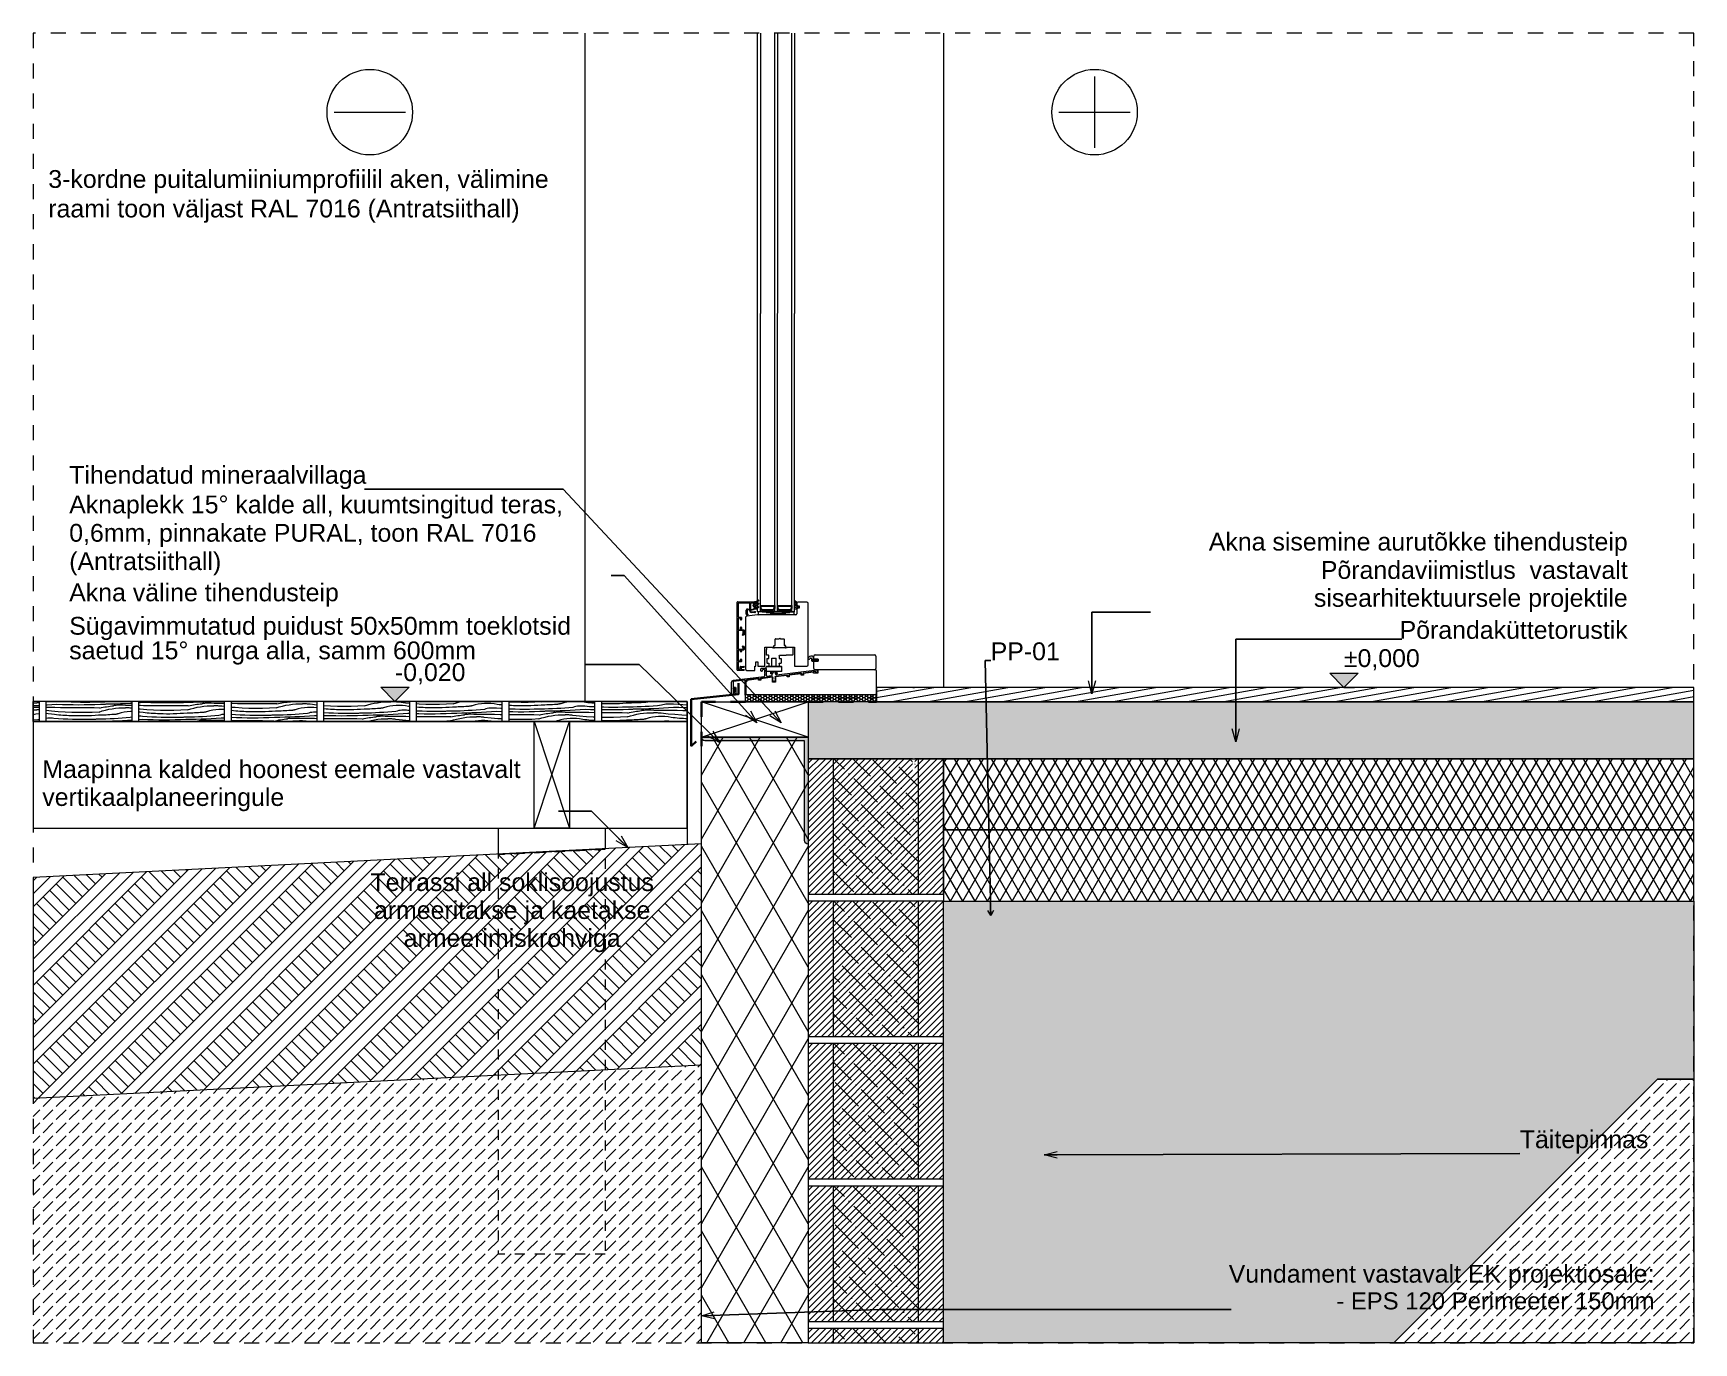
# Model space of a CAD drawing. Header units: millimetres. Extents: x 1016 to 3347, y -920 to 918.
import ezdxf

# ---------------------------------------------------------------- set-up
doc = ezdxf.new("R2010")
doc.units = ezdxf.units.MM
doc.header["$MEASUREMENT"] = 0
for name, pattern in [('Dashed', [42.333333, 21.166667, -21.166667]), ('Hidden Line (2)', [39.122222, 28.222222, -10.9]), ('Small Dashed', [28.222222, 14.111111, -14.111111]), ('Wipeout_Contour', [1000, 0, -1000])]:
    doc.linetypes.add(name, pattern=pattern)
for name, color, linetype, lineweight in [('0_Pen_No__1', 7, 'Continuous', 13), ('0_Pen_No__21', 7, 'Continuous', 35), ('2D Drafting - General_Pen_No__1', 7, 'Continuous', 13), ('Annotation - Label_Pen_No__1', 7, 'Continuous', 13), ('Annotation - Label_Pen_No__2', 8, 'Continuous', 15), ('Dimensioning - General_Pen_No__1', 7, 'Continuous', 13), ('New_0_Pen_No__1', 7, 'Continuous', 13), ('New_0_Pen_No__2', 8, 'Continuous', 15), ('New_0_Pen_No__21', 7, 'Continuous', 35), ('New_0_Pen_No__26', 5, 'Continuous', 35), ('New_Drawing & Figure_Pen_No__1', 7, 'Continuous', 13), ('New_Structural - Bearing_Pen_No__1', 7, 'Continuous', 13), ('New_Structural - Bearing_Pen_No__19', 255, 'Continuous', 0), ('Structural - Bearing_Pen_No__1', 7, 'Continuous', 13), ('viirutus_Pen_No__1', 7, 'Continuous', 13)]:
    doc.layers.add(name, color=color, linetype=linetype, lineweight=lineweight)
for name, color, linetype, lineweight, true_color in [('0_Pen_No__102', 7, 'Continuous', 13, 0xcccccc), ('0_Pen_No__145', 7, 'Continuous', 20, 0x0077b0), ('0_Pen_No__82', 7, 'Continuous', 20, 0xaaaaaa), ('2D Drafting - General_Pen_No__102', 7, 'Continuous', 13, 0xcccccc), ('2D Drafting - General_Pen_No__61', 7, 'Continuous', 20, 0x6a6a6a), ('katused_KONSTR_Pen_No__161', 7, 'Continuous', 13, 0x6a6a6a), ('New_0_Pen_No__4', 7, 'Continuous', 20, 0x029e21), ('New_2D Drafting - General_Pen_No__61', 7, 'Continuous', 20, 0x6a6a6a), ('New_Drawing & Figure_Pen_No__61', 7, 'Continuous', 20, 0x6a6a6a), ('New_Structural - Bearing_Pen_No__87', 7, 'Continuous', 20, 0x6a6a6a), ('Structural - Bearing_Pen_No__102', 7, 'Continuous', 13, 0xcccccc), ('Structural - Bearing_Pen_No__161', 7, 'Continuous', 13, 0x6a6a6a)]:
    doc.layers.add(name, color=color, linetype=linetype, lineweight=lineweight, true_color=true_color)
for name, color, linetype in [('2D Drafting - General', 7, 'Continuous'), ('New_Structural - Bearing', 7, 'Continuous'), ('Structural - Bearing', 7, 'Continuous')]:
    doc.layers.add(name, color=color, linetype=linetype)
doc.styles.add('GENERATED_STYLE_1', font='')
doc.styles.get('GENERATED_STYLE_1').set_extended_font_data('Arial')
doc.linetypes.add('Wave', pattern='A,0,[1,TRN_PP_AR-7-05_V01_Klaasfassaadi-ja-terrassi-solm1.Shx,S=0.15873,R=0,X=0,Y=0],-20,0', length=20)
doc.dimstyles.new('GENERATED_STYLE__1', dxfattribs={"dimtxt": 0.18, "dimasz": 7.6, "dimexe": 0.18, "dimexo": 0.0625, "dimgap": 0, "dimtad": 0, "dimtih": 1, "dimtoh": 1, "dimdec": 4, "dimzin": 0, "dimdsep": 46, "dimcen": 0.09, "dimadec": 0, "dimazin": 0, "dimtfac": 1, "dimtdec": 4, "dimtmove": 0, "dimatfit": 3, "dimldrblk": 'ARROWHEAD_14', "dimfxl": 0, "dimtolj": 1, "dimtzin": 0, "dimarcsym": 0})
doc.dimstyles.new('GENERATED_STYLE__2', dxfattribs={"dimtxt": 0.18, "dimasz": 18.24, "dimexe": 0.18, "dimexo": 0.0625, "dimgap": 0, "dimtad": 0, "dimtih": 1, "dimtoh": 1, "dimdec": 4, "dimzin": 0, "dimdsep": 46, "dimcen": 0.09, "dimadec": 0, "dimazin": 0, "dimtfac": 1, "dimtdec": 4, "dimtmove": 0, "dimatfit": 3, "dimldrblk": 'ARROWHEAD_3', "dimfxl": 0, "dimtolj": 1, "dimtzin": 0, "dimarcsym": 0})
pattern_1 = [(45, (0, 0), (-18.38478, 18.38478), [19.5, -6.5]), (45, (7e-15, 18.385), (-18.38478, 18.38478), [19.5, -6.5])]
pattern_2 = [(60, (0, 0), (-12.99038, 7.5), []), (120, (0, 0), (12.99038, 7.5), [])]

msp = doc.modelspace()

# ---------------------------------------------------------------- texts
at = {"layer": 'Annotation - Label_Pen_No__1', "color": 7, "linetype": 'Continuous', "lineweight": 13, "insert": (2360.1, 37.9), "char_height": 25, "attachment_point": 7, "style": 'GENERATED_STYLE_1'}
msp.add_mtext('\\A1;{\\pql;\\fArial|b0|i0|c0|p34;PP\\fArial|b0|i0|c0|p34;-01}', dxfattribs=at)
at = {"layer": 'Annotation - Label_Pen_No__2', "color": 8, "linetype": 'Continuous', "lineweight": 15, "insert": (1036.8, 652.3), "char_height": 25, "width": 773.097, "attachment_point": 7, "rotation": 0, "line_spacing_factor": 0.994376, "style": 'GENERATED_STYLE_1'}
msp.add_mtext('\\A1;{\\pql;\\fArial|b0|i0|c0|p34;3-kordne puitalumiiniumprofiilil aken, välimine raami toon väljast RAL 7016 (Antratsiithall)}', dxfattribs=at)
at = {"layer": 'Annotation - Label_Pen_No__2', "color": 8, "linetype": 'Continuous', "lineweight": 15, "char_height": 25, "style": 'GENERATED_STYLE_1'}
for s, insert, attachment_point in [('\\A1;{\\pql;\\fArial|b0|i0|c0|p34;Tihendatud mineraalvillaga}', (1066.2, 278.4), 7), ('\\A1;{\\pqr;\\fArial|b0|i0|c0|p34;Põrandaküttetorustik}', (3254.6, 67.9), 9)]:
    msp.add_mtext(s, dxfattribs=dict(at, insert=insert, attachment_point=attachment_point))
for s, insert, width, attachment_point, line_spacing_factor in [('\\A1;{\\pql;\\fArial|b0|i0|c0|p34;Aknaplekk 15° kalde all, kuumtsingitud teras, 0,6mm, pinnakate PURAL, toon RAL 7016 (Antratsiithall)}', (1066.2, 157.2), 760.975, 7, 0.956004), ('\\A1;{\\pqr;\\fArial|b0|i0|c0|p34;Põrandaviimistlus  vastavalt\\fArial|b0|i0|c0|p34; \\fArial|b0|i0|c0|p34;sisearhitektuursele projektile}', (3254.6, 105.7), 670.059, 9, 0.940037), ('\\A1;{\\pql;\\fArial|b0|i0|c0|p34;Sügavimmutatud puidust 50x50mm toeklotsid saetud 15° nurga alla, samm 600mm}', (1066.2, 32), 724.759, 7, 0.827205), ('\\A1;{\\pql;\\fArial|b0|i0|c0|p34;Maapinna kalded hoonest eemale vastavalt vertikaalplaneeringule}', (1028.4, -173.9), 724.759, 7, 0.940037)]:
    msp.add_mtext(s, dxfattribs=dict(at, insert=insert, width=width, attachment_point=attachment_point, line_spacing_factor=line_spacing_factor))
at = {"layer": 'Annotation - Label_Pen_No__2', "color": 8, "linetype": 'Continuous', "lineweight": 15, "char_height": 25, "rotation": 0, "style": 'GENERATED_STYLE_1'}
for s, insert, attachment_point in [('\\A1;{\\pqr;\\fArial|b0|i0|c0|p34;Akna sisemine aurutõkke tihendusteip}', (3254.6, 184.6), 9), ('\\A1;{\\pql;\\fArial|b0|i0|c0|p34;Akna väline tihendusteip}', (1066.2, 113.4), 7)]:
    msp.add_mtext(s, dxfattribs=dict(at, insert=insert, attachment_point=attachment_point))
at = {"layer": 'Dimensioning - General_Pen_No__1', "color": 7, "lineweight": 13, "char_height": 25, "attachment_point": 7, "style": 'GENERATED_STYLE_1'}
for s, insert in [('\\A1;{\\pql;\\fArial|b0|i0|c0|p34;±0,000}', (2856.1, 24)), ('\\A1;{\\pql;\\fArial|b0|i0|c0|p34;-0,020}', (1523.6, 4.3))]:
    msp.add_mtext(s, dxfattribs=dict(at, insert=insert))

# ---------------------------------------------------------------- blocks, each defined once
blk = doc.blocks.new('*X1')
at = {"layer": '2D Drafting - General_Pen_No__102', "color": 254, "linetype": 'Continuous', "lineweight": 13, "true_color": 0xcccccc}
for p, q in [((1814.5, -22.8), (1813.9, -22.8)), ((1819.4, -23), (1814.5, -22.8)), ((1824.2, -23), (1819.4, -23)), ((1829, -23), (1824.2, -23)), ((1833.9, -23), (1829, -23)), ((1838.7, -22.8), (1833.9, -23)), ((1843.5, -22.6), (1838.7, -22.8)), ((1848.3, -22.3), (1843.5, -22.6)), ((1853.1, -22), (1848.3, -22.3)), ((1855.8, -21.9), (1853.1, -22)), ((1858.5, -21.8), (1855.8, -21.9)), ((1861.1, -21.7), (1858.5, -21.8)), ((1863.8, -21.6), (1861.1, -21.7)), ((1866.5, -21.5), (1863.8, -21.6)), ((1869.1, -21.4), (1866.5, -21.5)), ((1871.8, -21.2), (1869.1, -21.4)), ((1874.4, -21), (1871.8, -21.2)), ((1875.2, -21), (1874.4, -21)), ((1876, -20.9), (1875.2, -21)), ((1876.8, -20.8), (1876, -20.9)), ((1877.6, -20.7), (1876.8, -20.8)), ((1878.3, -20.6), (1877.6, -20.7)), ((1879.1, -20.4), (1878.3, -20.6)), ((1879.9, -20.2), (1879.1, -20.4)), ((1880.6, -20), (1879.9, -20.2)), ((1881.7, -19.7), (1880.6, -20)), ((1908.3, -23.3), (1906.2, -23.4)), ((1910.5, -23.3), (1908.3, -23.3)), ((1912.6, -23.4), (1910.5, -23.3)), ((1933, -19.7), (1932.2, -19.7)), ((1933.9, -19.8), (1933, -19.7)), ((1816.8, -27.9), (1813.9, -27.8)), ((1821, -31.6), (1813.9, -31.6)), ((1819.2, -35.6), (1813.9, -35.6)), ((1821, -42.3), (1813.9, -42.1)), ((1823.4, -28), (1816.8, -27.9)), ((1827.1, -35.7), (1819.2, -35.6)), ((1828.7, -31.6), (1821, -31.6)), ((1830.6, -42.2), (1821, -42.3)), ((1830.1, -28.1), (1823.4, -28)), ((1835, -35.7), (1827.1, -35.7)), ((1836.3, -31.5), (1828.7, -31.6)), ((1836.7, -28), (1830.1, -28.1)), ((1840.2, -41.9), (1830.6, -42.2)), ((1839.3, -46.6), (1834.4, -46.8)), ((1842.8, -35.8), (1835, -35.7)), ((1843.9, -31.3), (1836.3, -31.5)), ((1843.3, -27.9), (1836.7, -28)), ((1844.1, -46.3), (1839.3, -46.6)), ((1849.7, -41.4), (1840.2, -41.9)), ((1850.7, -35.9), (1842.8, -35.8)), ((1844.4, -27.9), (1843.3, -27.9)), ((1851.5, -31), (1843.9, -31.3)), ((1848.9, -46), (1844.1, -46.3)), ((1845.5, -27.8), (1844.4, -27.9)), ((1846.6, -27.8), (1845.5, -27.8)), ((1847.7, -27.8), (1846.6, -27.8)), ((1848.8, -27.7), (1847.7, -27.8)), ((1849.9, -27.7), (1848.8, -27.7)), ((1851.6, -45.9), (1848.9, -46)), ((1849.7, -41.4), (1854.2, -40)), ((1851, -27.6), (1849.9, -27.7)), ((1850.7, -35.9), (1853.1, -35.3)), ((1852.2, -27.6), (1851, -27.6)), ((1852.5, -31), (1851.5, -31)), ((1854.2, -45.9), (1851.6, -45.9)), ((1857.9, -27.5), (1852.2, -27.6)), ((1853.4, -30.9), (1852.5, -31)), ((1853.1, -35.3), (1855.5, -34.8)), ((1854.3, -30.9), (1853.4, -30.9)), ((1854.2, -40), (1858.7, -38.7)), ((1856.9, -45.8), (1854.2, -45.9)), ((1855.3, -30.9), (1854.3, -30.9)), ((1856.2, -30.8), (1855.3, -30.9)), ((1855.5, -34.8), (1857.9, -34.3)), ((1857.2, -30.8), (1856.2, -30.8)), ((1859.6, -45.7), (1856.9, -45.8)), ((1858.1, -30.7), (1857.2, -30.8)), ((1863.6, -27.4), (1857.9, -27.5)), ((1857.9, -34.3), (1860.3, -33.9)), ((1859, -30.7), (1858.1, -30.7)), ((1858.7, -38.7), (1863.3, -37.7)), ((1866, -30.6), (1859, -30.7)), ((1862.2, -45.5), (1859.6, -45.7)), ((1860.3, -33.9), (1862.7, -33.5)), ((1864.9, -45.4), (1862.2, -45.5)), ((1862.7, -33.5), (1865.2, -33.2)), ((1863.3, -37.7), (1867.9, -36.8)), ((1869.3, -27.2), (1863.6, -27.4)), ((1867.5, -45.2), (1864.9, -45.4)), ((1865.2, -33.2), (1867.6, -32.9)), ((1873, -30.4), (1866, -30.6)), ((1870.2, -45), (1867.5, -45.2)), ((1867.6, -32.9), (1870, -32.6)), ((1867.9, -36.8), (1872.6, -36.2)), ((1875, -26.9), (1869.3, -27.2)), ((1871.1, -32.5), (1870, -32.6)), ((1871, -45), (1870.2, -45)), ((1871.8, -44.9), (1871, -45)), ((1872.2, -32.3), (1871.1, -32.5)), ((1872.6, -44.8), (1871.8, -44.9)), ((1873.2, -32.2), (1872.2, -32.3)), ((1872.6, -36.2), (1877.3, -35.8)), ((1873.3, -44.7), (1872.6, -44.8)), ((1880, -30.2), (1873, -30.4)), ((1874.3, -32.1), (1873.2, -32.2)), ((1874.1, -44.6), (1873.3, -44.7)), ((1874.9, -44.4), (1874.1, -44.6)), ((1875.4, -32), (1874.3, -32.1)), ((1875.6, -44.2), (1874.9, -44.4)), ((1880.7, -26.6), (1875, -26.9)), ((1876.5, -32), (1875.4, -32)), ((1876.4, -44), (1875.6, -44.2)), ((1880.7, -42.8), (1876.4, -44)), ((1877.5, -32), (1876.5, -32)), ((1877.3, -35.8), (1882, -35.6)), ((1878.6, -32), (1877.5, -32)), ((1882.8, -32.1), (1878.6, -32)), ((1886.9, -29.9), (1880, -30.2)), ((1886.4, -26.1), (1880.7, -26.6)), ((1885, -41.8), (1880.7, -42.8)), ((1882, -35.6), (1886.7, -35.6)), ((1887, -32.2), (1882.8, -32.1)), ((1889.4, -41.2), (1885, -41.8)), ((1892.1, -25.7), (1886.4, -26.1)), ((1888.1, -35.6), (1886.7, -35.6)), ((1893.9, -29.5), (1886.9, -29.9)), ((1891.1, -32.2), (1887, -32.2)), ((1889.4, -35.6), (1888.1, -35.6)), ((1890.8, -35.7), (1889.4, -35.6)), ((1893.8, -40.8), (1889.4, -41.2)), ((1892.2, -35.8), (1890.8, -35.7)), ((1895.3, -32.3), (1891.1, -32.2)), ((1897.8, -25.1), (1892.1, -25.7)), ((1893.5, -35.9), (1892.2, -35.8)), ((1894.9, -36), (1893.5, -35.9)), ((1898.3, -40.8), (1893.8, -40.8)), ((1900.9, -29.1), (1893.9, -29.5)), ((1896.3, -36.2), (1894.9, -36)), ((1899.5, -32.4), (1895.3, -32.3)), ((1897.6, -36.3), (1896.3, -36.2)), ((1907.2, -37.4), (1897.6, -36.3)), ((1899.9, -24.5), (1897.8, -25.1)), ((1902.7, -41), (1898.3, -40.8)), ((1903.7, -32.4), (1899.5, -32.4)), ((1901.9, -24), (1899.9, -24.5)), ((1907.8, -28.6), (1900.9, -29.1)), ((1904.1, -23.7), (1901.9, -24)), ((1907.1, -41.5), (1902.7, -41)), ((1907.9, -32.5), (1903.7, -32.4)), ((1906.2, -23.4), (1904.1, -23.7)), ((1911.5, -42.3), (1907.1, -41.5)), ((1916.7, -38.2), (1907.2, -37.4)), ((1914.8, -28.1), (1907.8, -28.6)), ((1912, -32.5), (1907.9, -32.5)), ((1914.3, -42.6), (1911.5, -42.3)), ((1919.9, -32.6), (1912, -32.5)), ((1914.7, -23.6), (1912.6, -23.4)), ((1917.2, -42.9), (1914.3, -42.6)), ((1921.3, -24.1), (1914.7, -23.6)), ((1922.4, -28.4), (1914.8, -28.1)), ((1926.2, -38.9), (1916.7, -38.2)), ((1920.1, -43.1), (1917.2, -42.9)), ((1927.8, -32.7), (1919.9, -32.6)), ((1923, -43.4), (1920.1, -43.1)), ((1927.9, -24.5), (1921.3, -24.1)), ((1930.1, -28.6), (1922.4, -28.4)), ((1925.9, -43.6), (1923, -43.4)), ((1928.8, -43.7), (1925.9, -43.6)), ((1933.9, -39.2), (1926.2, -38.9)), ((1933.9, -32.7), (1927.8, -32.7)), ((1933.9, -24.8), (1927.9, -24.5)), ((1931.7, -43.9), (1928.8, -43.7)), ((1933.9, -28.7), (1930.1, -28.6)), ((1933.9, -44), (1931.7, -43.9)), ((1815.1, -47), (1813.9, -47)), ((1820, -47.1), (1815.1, -47)), ((1824.8, -47.1), (1820, -47.1)), ((1829.6, -47), (1824.8, -47.1)), ((1834.4, -46.8), (1829.6, -47)), ((1902, -47.4), (1899.8, -47.7)), ((1904.1, -47.3), (1902, -47.4)), ((1906.2, -47.3), (1904.1, -47.3)), ((1908.4, -47.4), (1906.2, -47.3)), ((1910.5, -47.6), (1908.4, -47.4)), ((1910.8, -47.7), (1910.5, -47.6))]:
    blk.add_line(p, q, dxfattribs=at)
blk = doc.blocks.new('ARROWHEAD_3')
at = {"color": 0, "linetype": 'Continuous', "lineweight": 0}
blk.add_line((0, 0), (-1, 0), dxfattribs=at)
at = {"color": 0, "linetype": 'Continuous', "lineweight": 0, "flags": 128}
blk.add_lwpolyline([(-1, 0.2679), (0, 0), (-1, -0.2679)], dxfattribs=at)
blk = doc.blocks.new('*X4')
at = {"layer": 'Structural - Bearing_Pen_No__102', "color": 254, "linetype": 'Continuous', "lineweight": 13, "true_color": 0xcccccc}
for p, q in [((1814.5, -22.8), (1813.9, -22.8)), ((1819.4, -23), (1814.5, -22.8)), ((1824.2, -23), (1819.4, -23)), ((1829, -23), (1824.2, -23)), ((1833.9, -23), (1829, -23)), ((1838.7, -22.8), (1833.9, -23)), ((1843.5, -22.6), (1838.7, -22.8)), ((1848.3, -22.3), (1843.5, -22.6)), ((1853.1, -22), (1848.3, -22.3)), ((1855.8, -21.9), (1853.1, -22)), ((1858.5, -21.8), (1855.8, -21.9)), ((1861.1, -21.7), (1858.5, -21.8)), ((1863.8, -21.6), (1861.1, -21.7)), ((1866.5, -21.5), (1863.8, -21.6)), ((1869.1, -21.4), (1866.5, -21.5)), ((1871.8, -21.2), (1869.1, -21.4)), ((1874.4, -21), (1871.8, -21.2)), ((1875.2, -21), (1874.4, -21)), ((1876, -20.9), (1875.2, -21)), ((1876.8, -20.8), (1876, -20.9)), ((1877.6, -20.7), (1876.8, -20.8)), ((1878.3, -20.6), (1877.6, -20.7)), ((1879.1, -20.4), (1878.3, -20.6)), ((1879.9, -20.2), (1879.1, -20.4)), ((1880.6, -20), (1879.9, -20.2)), ((1881.7, -19.7), (1880.6, -20)), ((1908.3, -23.3), (1906.2, -23.4)), ((1910.5, -23.3), (1908.3, -23.3)), ((1912.6, -23.4), (1910.5, -23.3)), ((1933, -19.7), (1932.2, -19.7)), ((1933.9, -19.8), (1933, -19.7)), ((1816.8, -27.9), (1813.9, -27.8)), ((1821, -31.6), (1813.9, -31.6)), ((1819.2, -35.6), (1813.9, -35.6)), ((1821, -42.3), (1813.9, -42.1)), ((1823.4, -28), (1816.8, -27.9)), ((1827.1, -35.7), (1819.2, -35.6)), ((1828.7, -31.6), (1821, -31.6)), ((1830.6, -42.2), (1821, -42.3)), ((1830.1, -28.1), (1823.4, -28)), ((1835, -35.7), (1827.1, -35.7)), ((1836.3, -31.5), (1828.7, -31.6)), ((1836.7, -28), (1830.1, -28.1)), ((1840.2, -41.9), (1830.6, -42.2)), ((1839.3, -46.6), (1834.4, -46.8)), ((1842.8, -35.8), (1835, -35.7)), ((1843.9, -31.3), (1836.3, -31.5)), ((1843.3, -27.9), (1836.7, -28)), ((1844.1, -46.3), (1839.3, -46.6)), ((1849.7, -41.4), (1840.2, -41.9)), ((1850.7, -35.9), (1842.8, -35.8)), ((1844.4, -27.9), (1843.3, -27.9)), ((1851.5, -31), (1843.9, -31.3)), ((1848.9, -46), (1844.1, -46.3)), ((1845.5, -27.8), (1844.4, -27.9)), ((1846.6, -27.8), (1845.5, -27.8)), ((1847.7, -27.8), (1846.6, -27.8)), ((1848.8, -27.7), (1847.7, -27.8)), ((1849.9, -27.7), (1848.8, -27.7)), ((1851.6, -45.9), (1848.9, -46)), ((1849.7, -41.4), (1854.2, -40)), ((1851, -27.6), (1849.9, -27.7)), ((1850.7, -35.9), (1853.1, -35.3)), ((1852.2, -27.6), (1851, -27.6)), ((1852.5, -31), (1851.5, -31)), ((1854.2, -45.9), (1851.6, -45.9)), ((1857.9, -27.5), (1852.2, -27.6)), ((1853.4, -30.9), (1852.5, -31)), ((1853.1, -35.3), (1855.5, -34.8)), ((1854.3, -30.9), (1853.4, -30.9)), ((1854.2, -40), (1858.7, -38.7)), ((1856.9, -45.8), (1854.2, -45.9)), ((1855.3, -30.9), (1854.3, -30.9)), ((1856.2, -30.8), (1855.3, -30.9)), ((1855.5, -34.8), (1857.9, -34.3)), ((1857.2, -30.8), (1856.2, -30.8)), ((1859.6, -45.7), (1856.9, -45.8)), ((1858.1, -30.7), (1857.2, -30.8)), ((1863.6, -27.4), (1857.9, -27.5)), ((1857.9, -34.3), (1860.3, -33.9)), ((1859, -30.7), (1858.1, -30.7)), ((1858.7, -38.7), (1863.3, -37.7)), ((1866, -30.6), (1859, -30.7)), ((1862.2, -45.5), (1859.6, -45.7)), ((1860.3, -33.9), (1862.7, -33.5)), ((1864.9, -45.4), (1862.2, -45.5)), ((1862.7, -33.5), (1865.2, -33.2)), ((1863.3, -37.7), (1867.9, -36.8)), ((1869.3, -27.2), (1863.6, -27.4)), ((1867.5, -45.2), (1864.9, -45.4)), ((1865.2, -33.2), (1867.6, -32.9)), ((1873, -30.4), (1866, -30.6)), ((1870.2, -45), (1867.5, -45.2)), ((1867.6, -32.9), (1870, -32.6)), ((1867.9, -36.8), (1872.6, -36.2)), ((1875, -26.9), (1869.3, -27.2)), ((1871.1, -32.5), (1870, -32.6)), ((1871, -45), (1870.2, -45)), ((1871.8, -44.9), (1871, -45)), ((1872.2, -32.3), (1871.1, -32.5)), ((1872.6, -44.8), (1871.8, -44.9)), ((1873.2, -32.2), (1872.2, -32.3)), ((1872.6, -36.2), (1877.3, -35.8)), ((1873.3, -44.7), (1872.6, -44.8)), ((1880, -30.2), (1873, -30.4)), ((1874.3, -32.1), (1873.2, -32.2)), ((1874.1, -44.6), (1873.3, -44.7)), ((1874.9, -44.4), (1874.1, -44.6)), ((1875.4, -32), (1874.3, -32.1)), ((1875.6, -44.2), (1874.9, -44.4)), ((1880.7, -26.6), (1875, -26.9)), ((1876.5, -32), (1875.4, -32)), ((1876.4, -44), (1875.6, -44.2)), ((1880.7, -42.8), (1876.4, -44)), ((1877.5, -32), (1876.5, -32)), ((1877.3, -35.8), (1882, -35.6)), ((1878.6, -32), (1877.5, -32)), ((1882.8, -32.1), (1878.6, -32)), ((1886.9, -29.9), (1880, -30.2)), ((1886.4, -26.1), (1880.7, -26.6)), ((1885, -41.8), (1880.7, -42.8)), ((1882, -35.6), (1886.7, -35.6)), ((1887, -32.2), (1882.8, -32.1)), ((1889.4, -41.2), (1885, -41.8)), ((1892.1, -25.7), (1886.4, -26.1)), ((1888.1, -35.6), (1886.7, -35.6)), ((1893.9, -29.5), (1886.9, -29.9)), ((1891.1, -32.2), (1887, -32.2)), ((1889.4, -35.6), (1888.1, -35.6)), ((1890.8, -35.7), (1889.4, -35.6)), ((1893.8, -40.8), (1889.4, -41.2)), ((1892.2, -35.8), (1890.8, -35.7)), ((1895.3, -32.3), (1891.1, -32.2)), ((1897.8, -25.1), (1892.1, -25.7)), ((1893.5, -35.9), (1892.2, -35.8)), ((1894.9, -36), (1893.5, -35.9)), ((1898.3, -40.8), (1893.8, -40.8)), ((1900.9, -29.1), (1893.9, -29.5)), ((1896.3, -36.2), (1894.9, -36)), ((1899.5, -32.4), (1895.3, -32.3)), ((1897.6, -36.3), (1896.3, -36.2)), ((1907.2, -37.4), (1897.6, -36.3)), ((1899.9, -24.5), (1897.8, -25.1)), ((1902.7, -41), (1898.3, -40.8)), ((1903.7, -32.4), (1899.5, -32.4)), ((1901.9, -24), (1899.9, -24.5)), ((1907.8, -28.6), (1900.9, -29.1)), ((1904.1, -23.7), (1901.9, -24)), ((1907.1, -41.5), (1902.7, -41)), ((1907.9, -32.5), (1903.7, -32.4)), ((1906.2, -23.4), (1904.1, -23.7)), ((1911.5, -42.3), (1907.1, -41.5)), ((1916.7, -38.2), (1907.2, -37.4)), ((1914.8, -28.1), (1907.8, -28.6)), ((1912, -32.5), (1907.9, -32.5)), ((1914.3, -42.6), (1911.5, -42.3)), ((1919.9, -32.6), (1912, -32.5)), ((1914.7, -23.6), (1912.6, -23.4)), ((1917.2, -42.9), (1914.3, -42.6)), ((1921.3, -24.1), (1914.7, -23.6)), ((1922.4, -28.4), (1914.8, -28.1)), ((1926.2, -38.9), (1916.7, -38.2)), ((1920.1, -43.1), (1917.2, -42.9)), ((1927.8, -32.7), (1919.9, -32.6)), ((1923, -43.4), (1920.1, -43.1)), ((1927.9, -24.5), (1921.3, -24.1)), ((1930.1, -28.6), (1922.4, -28.4)), ((1925.9, -43.6), (1923, -43.4)), ((1928.8, -43.7), (1925.9, -43.6)), ((1933.9, -39.2), (1926.2, -38.9)), ((1933.9, -32.7), (1927.8, -32.7)), ((1933.9, -24.8), (1927.9, -24.5)), ((1931.7, -43.9), (1928.8, -43.7)), ((1933.9, -28.7), (1930.1, -28.6)), ((1933.9, -44), (1931.7, -43.9)), ((1815.1, -47), (1813.9, -47)), ((1820, -47.1), (1815.1, -47)), ((1824.8, -47.1), (1820, -47.1)), ((1829.6, -47), (1824.8, -47.1)), ((1834.4, -46.8), (1829.6, -47)), ((1902, -47.4), (1899.8, -47.7)), ((1904.1, -47.3), (1902, -47.4)), ((1906.2, -47.3), (1904.1, -47.3)), ((1908.4, -47.4), (1906.2, -47.3)), ((1910.5, -47.6), (1908.4, -47.4)), ((1910.8, -47.7), (1910.5, -47.6))]:
    blk.add_line(p, q, dxfattribs=at)
blk = doc.blocks.new('*X5')
at = {"layer": 'Structural - Bearing_Pen_No__102', "color": 254, "linetype": 'Continuous', "lineweight": 13, "true_color": 0xcccccc}
for p, q in [((1691.4, -20.9), (1683.9, -20.6)), ((1701, -21.1), (1691.4, -20.9)), ((1710.5, -21), (1701, -21.1)), ((1720.1, -20.8), (1710.5, -21)), ((1729.6, -20.2), (1720.1, -20.8)), ((1729.6, -20.2), (1731.4, -19.7)), ((1754.8, -23.2), (1754, -23.4)), ((1755.6, -23), (1754.8, -23.2)), ((1756.3, -22.8), (1755.6, -23)), ((1760.6, -21.6), (1756.3, -22.8)), ((1764.9, -20.7), (1760.6, -21.6)), ((1769.3, -20), (1764.9, -20.7)), ((1773.8, -19.7), (1769.3, -20)), ((1782.6, -19.8), (1779.6, -19.7)), ((1787, -20.3), (1782.6, -19.8)), ((1791.4, -21.1), (1787, -20.3)), ((1794.3, -21.4), (1791.4, -21.1)), ((1797.2, -21.7), (1794.3, -21.4)), ((1800.1, -22), (1797.2, -21.7)), ((1802.9, -22.2), (1800.1, -22)), ((1803.9, -22.3), (1802.9, -22.2)), ((1684.4, -25.4), (1683.9, -25.4)), ((1685.9, -30.5), (1683.9, -30.4)), ((1689.1, -34.4), (1683.9, -34.4)), ((1687, -38.4), (1683.9, -38.4)), ((1687.2, -44.9), (1683.9, -44.8)), ((1687.3, -25.5), (1684.4, -25.4)), ((1692.5, -30.7), (1685.9, -30.5)), ((1694.9, -38.5), (1687, -38.4)), ((1696.7, -45.1), (1687.2, -44.9)), ((1690.2, -25.7), (1687.3, -25.5)), ((1696.7, -34.5), (1689.1, -34.4)), ((1695.1, -25.8), (1690.2, -25.7)), ((1699.1, -30.9), (1692.5, -30.7)), ((1702.8, -38.5), (1694.9, -38.5)), ((1699.9, -25.9), (1695.1, -25.8)), ((1704.4, -34.5), (1696.7, -34.5)), ((1706.3, -45), (1696.7, -45.1)), ((1705.8, -30.9), (1699.1, -30.9)), ((1704.7, -25.9), (1699.9, -25.9)), ((1710.7, -38.6), (1702.8, -38.5)), ((1712, -34.3), (1704.4, -34.5)), ((1709.5, -25.8), (1704.7, -25.9)), ((1712.4, -30.9), (1705.8, -30.9)), ((1715.9, -44.8), (1706.3, -45)), ((1714.4, -25.7), (1709.5, -25.8)), ((1718.5, -38.6), (1710.7, -38.6)), ((1719.6, -34.1), (1712, -34.3)), ((1719, -30.7), (1712.4, -30.9)), ((1719.2, -25.5), (1714.4, -25.7)), ((1725.4, -44.3), (1715.9, -44.8)), ((1726.4, -38.7), (1718.5, -38.6)), ((1720.1, -30.7), (1719, -30.7)), ((1724, -25.2), (1719.2, -25.5)), ((1727.2, -33.9), (1719.6, -34.1)), ((1721.2, -30.7), (1720.1, -30.7)), ((1722.3, -30.6), (1721.2, -30.7)), ((1723.4, -30.6), (1722.3, -30.6)), ((1724.5, -30.6), (1723.4, -30.6)), ((1728.8, -24.8), (1724, -25.2)), ((1725.6, -30.5), (1724.5, -30.6)), ((1725.4, -44.3), (1729.9, -42.8)), ((1726.7, -30.5), (1725.6, -30.5)), ((1726.4, -38.7), (1728.8, -38.2)), ((1727.8, -30.4), (1726.7, -30.5)), ((1728.2, -33.8), (1727.2, -33.9)), ((1733.6, -30.3), (1727.8, -30.4)), ((1729.1, -33.8), (1728.2, -33.8)), ((1731.5, -24.8), (1728.8, -24.8)), ((1728.8, -38.2), (1731.2, -37.6)), ((1730, -33.7), (1729.1, -33.8)), ((1729.9, -42.8), (1734.4, -41.6)), ((1731, -33.7), (1730, -33.7)), ((1731.9, -33.7), (1731, -33.7)), ((1731.2, -37.6), (1733.6, -37.2)), ((1734.2, -24.7), (1731.5, -24.8)), ((1732.8, -33.6), (1731.9, -33.7)), ((1733.8, -33.6), (1732.8, -33.6)), ((1739.3, -30.2), (1733.6, -30.3)), ((1733.6, -37.2), (1736, -36.8)), ((1734.7, -33.5), (1733.8, -33.6)), ((1736.8, -24.6), (1734.2, -24.7)), ((1734.4, -41.6), (1739, -40.5)), ((1741.7, -33.4), (1734.7, -33.5)), ((1736, -36.8), (1738.4, -36.4)), ((1739.5, -24.5), (1736.8, -24.6)), ((1738.4, -36.4), (1740.9, -36)), ((1739, -40.5), (1743.6, -39.7)), ((1745, -30), (1739.3, -30.2)), ((1742.1, -24.4), (1739.5, -24.5)), ((1740.9, -36), (1743.3, -35.7)), ((1748.7, -33.2), (1741.7, -33.4)), ((1744.8, -24.2), (1742.1, -24.4)), ((1743.3, -35.7), (1745.7, -35.5)), ((1743.6, -39.7), (1748.3, -39)), ((1747.5, -24), (1744.8, -24.2)), ((1750.7, -29.7), (1745, -30)), ((1746.8, -35.3), (1745.7, -35.5)), ((1747.9, -35.2), (1746.8, -35.3)), ((1750.1, -23.9), (1747.5, -24)), ((1748.9, -35), (1747.9, -35.2)), ((1748.3, -39), (1753, -38.6)), ((1755.7, -33), (1748.7, -33.2)), ((1750, -34.9), (1748.9, -35)), ((1751.1, -34.9), (1750, -34.9)), ((1750.9, -23.8), (1750.1, -23.9)), ((1756.4, -29.4), (1750.7, -29.7)), ((1751.7, -23.8), (1750.9, -23.8)), ((1752.2, -34.8), (1751.1, -34.9)), ((1752.5, -23.7), (1751.7, -23.8)), ((1756.4, -45.6), (1752.1, -46.8)), ((1753.2, -34.8), (1752.2, -34.8)), ((1753.3, -23.5), (1752.5, -23.7)), ((1753, -38.6), (1757.7, -38.4)), ((1754.3, -34.8), (1753.2, -34.8)), ((1754, -23.4), (1753.3, -23.5)), ((1758.5, -34.9), (1754.3, -34.8)), ((1762.6, -32.7), (1755.7, -33)), ((1762.1, -29), (1756.4, -29.4)), ((1760.7, -44.7), (1756.4, -45.6)), ((1757.7, -38.4), (1762.4, -38.4)), ((1762.7, -35), (1758.5, -34.9)), ((1765.1, -44), (1760.7, -44.7)), ((1767.8, -28.5), (1762.1, -29)), ((1763.8, -38.4), (1762.4, -38.4)), ((1769.6, -32.4), (1762.6, -32.7)), ((1766.8, -35.1), (1762.7, -35)), ((1765.1, -38.5), (1763.8, -38.4)), ((1766.5, -38.6), (1765.1, -38.5)), ((1769.5, -43.7), (1765.1, -44)), ((1767.9, -38.6), (1766.5, -38.6)), ((1771, -35.2), (1766.8, -35.1)), ((1773.5, -28), (1767.8, -28.5)), ((1769.2, -38.8), (1767.9, -38.6)), ((1770.6, -38.9), (1769.2, -38.8)), ((1774, -43.6), (1769.5, -43.7)), ((1776.6, -32), (1769.6, -32.4)), ((1772, -39), (1770.6, -38.9)), ((1775.2, -35.2), (1771, -35.2)), ((1773.3, -39.2), (1772, -39)), ((1782.8, -40.2), (1773.3, -39.2)), ((1775.6, -27.4), (1773.5, -28)), ((1778.4, -43.8), (1774, -43.6)), ((1779.4, -35.3), (1775.2, -35.2)), ((1777.6, -26.9), (1775.6, -27.4)), ((1783.5, -31.5), (1776.6, -32)), ((1779.8, -26.5), (1777.6, -26.9)), ((1782.8, -44.3), (1778.4, -43.8)), ((1783.6, -35.3), (1779.4, -35.3)), ((1781.9, -26.3), (1779.8, -26.5)), ((1784, -26.1), (1781.9, -26.3)), ((1792.4, -41.1), (1782.8, -40.2)), ((1787.2, -45.1), (1782.8, -44.3)), ((1790.5, -31), (1783.5, -31.5)), ((1787.7, -35.4), (1783.6, -35.3)), ((1786.2, -26.1), (1784, -26.1)), ((1788.3, -26.2), (1786.2, -26.1)), ((1790, -45.4), (1787.2, -45.1)), ((1795.6, -35.4), (1787.7, -35.4)), ((1790.4, -26.5), (1788.3, -26.2)), ((1792.9, -45.7), (1790, -45.4)), ((1797, -27), (1790.4, -26.5)), ((1798.1, -31.3), (1790.5, -31)), ((1801.9, -41.7), (1792.4, -41.1)), ((1795.8, -46), (1792.9, -45.7)), ((1803.5, -35.5), (1795.6, -35.4)), ((1798.7, -46.2), (1795.8, -46)), ((1803.6, -27.4), (1797, -27)), ((1803.9, -31.4), (1798.1, -31.3)), ((1801.6, -46.4), (1798.7, -46.2)), ((1803.9, -46.5), (1801.6, -46.4)), ((1803.9, -41.8), (1801.9, -41.7)), ((1803.9, -35.5), (1803.5, -35.5)), ((1803.9, -27.4), (1803.6, -27.4)), ((1749, -47.6), (1748.3, -47.7)), ((1749.8, -47.4), (1749, -47.6)), ((1750.6, -47.2), (1749.8, -47.4)), ((1751.3, -47), (1750.6, -47.2)), ((1752.1, -46.8), (1751.3, -47))]:
    blk.add_line(p, q, dxfattribs=at)
blk = doc.blocks.new('*X6')
at = {"layer": 'Structural - Bearing_Pen_No__102', "color": 254, "linetype": 'Continuous', "lineweight": 13, "true_color": 0xcccccc}
for p, q in [((1557.5, -23.4), (1553.9, -23.1)), ((1605.3, -23.1), (1595.8, -23.6)), ((1605.3, -23.1), (1609.8, -21.6)), ((1609.8, -21.6), (1614.4, -20.4)), ((1614.4, -20.4), (1617.5, -19.7)), ((1645, -22.9), (1640.6, -23.5)), ((1649.4, -22.5), (1645, -22.9)), ((1653.9, -22.4), (1649.4, -22.5)), ((1658.3, -22.7), (1653.9, -22.4)), ((1662.7, -23.2), (1658.3, -22.7)), ((1667.1, -24), (1662.7, -23.2)), ((1672.3, -19.9), (1669.5, -19.7)), ((1673.9, -20), (1672.3, -19.9)), ((1554.3, -27.9), (1553.9, -27.8)), ((1555, -33.1), (1553.9, -33)), ((1557.2, -37.2), (1553.9, -37.1)), ((1554.9, -41.2), (1553.9, -41.2)), ((1557.2, -28.1), (1554.3, -27.9)), ((1562.7, -41.3), (1554.9, -41.2)), ((1561.6, -33.4), (1555, -33.1)), ((1560.1, -28.2), (1557.2, -28.1)), ((1564.8, -37.3), (1557.2, -37.2)), ((1567.1, -23.8), (1557.5, -23.4)), ((1563, -28.4), (1560.1, -28.2)), ((1568.2, -33.6), (1561.6, -33.4)), ((1570.6, -41.3), (1562.7, -41.3)), ((1565.9, -28.5), (1563, -28.4)), ((1572.4, -37.3), (1564.8, -37.3)), ((1570.8, -28.7), (1565.9, -28.5)), ((1576.7, -23.9), (1567.1, -23.8)), ((1574.8, -33.7), (1568.2, -33.6)), ((1578.5, -41.4), (1570.6, -41.3)), ((1575.6, -28.7), (1570.8, -28.7)), ((1580.1, -37.3), (1572.4, -37.3)), ((1581.5, -33.8), (1574.8, -33.7)), ((1580.4, -28.7), (1575.6, -28.7)), ((1586.2, -23.9), (1576.7, -23.9)), ((1586.3, -41.4), (1578.5, -41.4)), ((1587.7, -37.2), (1580.1, -37.3)), ((1585.2, -28.7), (1580.4, -28.7)), ((1588.1, -33.7), (1581.5, -33.8)), ((1590.1, -28.5), (1585.2, -28.7)), ((1595.8, -23.6), (1586.2, -23.9)), ((1594.2, -41.5), (1586.3, -41.4)), ((1595.3, -37), (1587.7, -37.2)), ((1594.7, -33.6), (1588.1, -33.7)), ((1594.9, -28.3), (1590.1, -28.5)), ((1602.1, -41.5), (1594.2, -41.5)), ((1595.8, -33.5), (1594.7, -33.6)), ((1599.7, -28), (1594.9, -28.3)), ((1602.9, -36.7), (1595.3, -37)), ((1596.9, -33.5), (1595.8, -33.5)), ((1598, -33.5), (1596.9, -33.5)), ((1599.1, -33.4), (1598, -33.5)), ((1600.2, -33.4), (1599.1, -33.4)), ((1604.5, -27.6), (1599.7, -28)), ((1601.3, -33.4), (1600.2, -33.4)), ((1601.1, -47.1), (1605.6, -45.7)), ((1602.4, -33.3), (1601.3, -33.4)), ((1602.1, -41.5), (1604.5, -41)), ((1603.5, -33.3), (1602.4, -33.3)), ((1603.9, -36.7), (1602.9, -36.7)), ((1609.3, -33.2), (1603.5, -33.3)), ((1604.8, -36.6), (1603.9, -36.7)), ((1607.2, -27.6), (1604.5, -27.6)), ((1604.5, -41), (1606.9, -40.5)), ((1605.7, -36.6), (1604.8, -36.6)), ((1605.6, -45.7), (1610.1, -44.4)), ((1606.7, -36.5), (1605.7, -36.6)), ((1607.6, -36.5), (1606.7, -36.5)), ((1606.9, -40.5), (1609.3, -40)), ((1609.9, -27.5), (1607.2, -27.6)), ((1608.5, -36.5), (1607.6, -36.5)), ((1609.5, -36.4), (1608.5, -36.5)), ((1615, -33.1), (1609.3, -33.2)), ((1609.3, -40), (1611.7, -39.6)), ((1610.4, -36.4), (1609.5, -36.4)), ((1612.5, -27.4), (1609.9, -27.5)), ((1610.1, -44.4), (1614.7, -43.4)), ((1617.4, -36.2), (1610.4, -36.4)), ((1611.7, -39.6), (1614.1, -39.2)), ((1615.2, -27.3), (1612.5, -27.4)), ((1614.1, -39.2), (1616.6, -38.9)), ((1614.7, -43.4), (1619.3, -42.5)), ((1620.7, -32.8), (1615, -33.1)), ((1617.8, -27.2), (1615.2, -27.3)), ((1616.6, -38.9), (1619, -38.6)), ((1624.4, -36.1), (1617.4, -36.2)), ((1620.5, -27), (1617.8, -27.2)), ((1619, -38.6), (1621.4, -38.3)), ((1619.3, -42.5), (1624, -41.9)), ((1623.2, -26.9), (1620.5, -27)), ((1626.4, -32.6), (1620.7, -32.8)), ((1622.5, -38.1), (1621.4, -38.3)), ((1623.6, -38), (1622.5, -38.1)), ((1625.8, -26.7), (1623.2, -26.9)), ((1624.6, -37.9), (1623.6, -38)), ((1624, -41.9), (1628.7, -41.5)), ((1631.4, -35.8), (1624.4, -36.1)), ((1625.7, -37.8), (1624.6, -37.9)), ((1626.8, -37.7), (1625.7, -37.8)), ((1626.6, -26.7), (1625.8, -26.7)), ((1632.1, -32.2), (1626.4, -32.6)), ((1627.4, -26.6), (1626.6, -26.7)), ((1627.9, -37.7), (1626.8, -37.7)), ((1628.2, -26.5), (1627.4, -26.6)), ((1628.9, -37.7), (1627.9, -37.7)), ((1629, -26.4), (1628.2, -26.5)), ((1628.7, -41.5), (1633.4, -41.2)), ((1630, -37.7), (1628.9, -37.7)), ((1629.7, -26.2), (1629, -26.4)), ((1630.5, -26.1), (1629.7, -26.2)), ((1634.2, -37.8), (1630, -37.7)), ((1631.3, -25.9), (1630.5, -26.1)), ((1632, -25.6), (1631.3, -25.9)), ((1638.3, -35.5), (1631.4, -35.8)), ((1636.3, -24.4), (1632, -25.6)), ((1637.8, -31.8), (1632.1, -32.2)), ((1633.4, -41.2), (1638.1, -41.2)), ((1638.4, -37.9), (1634.2, -37.8)), ((1640.6, -23.5), (1636.3, -24.4)), ((1643.5, -31.4), (1637.8, -31.8)), ((1639.5, -41.3), (1638.1, -41.2)), ((1645.3, -35.2), (1638.3, -35.5)), ((1642.5, -37.9), (1638.4, -37.9)), ((1640.8, -41.3), (1639.5, -41.3)), ((1642.2, -41.4), (1640.8, -41.3)), ((1645.2, -46.5), (1640.8, -46.9)), ((1643.6, -41.5), (1642.2, -41.4)), ((1646.7, -38), (1642.5, -37.9)), ((1649.2, -30.8), (1643.5, -31.4)), ((1644.9, -41.6), (1643.6, -41.5)), ((1646.3, -41.7), (1644.9, -41.6)), ((1649.7, -46.5), (1645.2, -46.5)), ((1652.3, -34.8), (1645.3, -35.2)), ((1647.7, -41.9), (1646.3, -41.7)), ((1650.9, -38.1), (1646.7, -38)), ((1649, -42), (1647.7, -41.9)), ((1658.5, -43.1), (1649, -42)), ((1651.2, -30.2), (1649.2, -30.8)), ((1654.1, -46.7), (1649.7, -46.5)), ((1655.1, -38.1), (1650.9, -38.1)), ((1653.3, -29.7), (1651.2, -30.2)), ((1659.2, -34.3), (1652.3, -34.8)), ((1655.5, -29.3), (1653.3, -29.7)), ((1659.3, -38.2), (1655.1, -38.1)), ((1657.6, -29.1), (1655.5, -29.3)), ((1659.7, -29), (1657.6, -29.1)), ((1668.1, -43.9), (1658.5, -43.1)), ((1666.2, -33.8), (1659.2, -34.3)), ((1663.4, -38.2), (1659.3, -38.2)), ((1661.9, -29), (1659.7, -29)), ((1664, -29.1), (1661.9, -29)), ((1671.3, -38.3), (1663.4, -38.2)), ((1666.1, -29.3), (1664, -29.1)), ((1672.7, -29.8), (1666.1, -29.3)), ((1673.8, -34.1), (1666.2, -33.8)), ((1670, -24.3), (1667.1, -24)), ((1673.9, -44.3), (1668.1, -43.9)), ((1672.9, -24.5), (1670, -24.3)), ((1673.9, -38.3), (1671.3, -38.3)), ((1673.9, -29.9), (1672.7, -29.8)), ((1673.9, -24.6), (1672.9, -24.5)), ((1673.9, -34.1), (1673.8, -34.1)), ((1560, -47.7), (1553.9, -47.4)), ((1591.6, -47.6), (1589.5, -47.7)), ((1601.1, -47.1), (1591.6, -47.6)), ((1636.4, -47.5), (1635.7, -47.7)), ((1640.8, -46.9), (1636.4, -47.5)), ((1658.5, -47.2), (1654.1, -46.7)), ((1661.2, -47.7), (1658.5, -47.2))]:
    blk.add_line(p, q, dxfattribs=at)
blk = doc.blocks.new('*X7')
at = {"layer": 'Structural - Bearing_Pen_No__102', "color": 254, "linetype": 'Continuous', "lineweight": 13, "true_color": 0xcccccc}
for p, q in [((1426.9, -19.9), (1423.9, -19.9)), ((1434.8, -20), (1426.9, -19.9)), ((1442.7, -20.1), (1434.8, -20)), ((1450.5, -20.1), (1442.7, -20.1)), ((1458.4, -20.2), (1450.5, -20.1)), ((1466.3, -20.3), (1458.4, -20.2)), ((1474.1, -20.3), (1466.3, -20.3)), ((1482, -20.4), (1474.1, -20.3)), ((1482, -20.4), (1484.4, -19.8)), ((1484.4, -19.8), (1485.2, -19.7)), ((1485.5, -24.5), (1490.1, -23.2)), ((1490.1, -23.2), (1494.6, -22.2)), ((1494.6, -22.2), (1499.3, -21.4)), ((1499.3, -21.4), (1503.9, -20.7)), ((1503.9, -20.7), (1508.6, -20.3)), ((1508.6, -20.3), (1513.3, -20.1)), ((1513.3, -20.1), (1518, -20.1)), ((1519.4, -20.1), (1518, -20.1)), ((1520.8, -20.2), (1519.4, -20.1)), ((1522.1, -20.2), (1520.8, -20.2)), ((1523.5, -20.3), (1522.1, -20.2)), ((1524.9, -20.4), (1523.5, -20.3)), ((1526.2, -20.5), (1524.9, -20.4)), ((1527.6, -20.7), (1526.2, -20.5)), ((1529, -20.9), (1527.6, -20.7)), ((1538.5, -21.9), (1529, -20.9)), ((1543.9, -22.4), (1538.5, -21.9)), ((1433.2, -26.2), (1423.9, -25.6)), ((1424.3, -30.2), (1423.9, -30.2)), ((1424.1, -35.5), (1423.9, -35.5)), ((1425.2, -39.8), (1423.9, -39.7)), ((1430.6, -44), (1423.9, -44)), ((1430.7, -35.9), (1424.1, -35.5)), ((1427.1, -30.5), (1424.3, -30.2)), ((1432.9, -40), (1425.2, -39.8)), ((1430, -30.7), (1427.1, -30.5)), ((1432.9, -30.9), (1430, -30.7)), ((1438.4, -44.1), (1430.6, -44)), ((1437.3, -36.2), (1430.7, -35.9)), ((1435.8, -31.1), (1432.9, -30.9)), ((1440.5, -40.1), (1432.9, -40)), ((1442.8, -26.6), (1433.2, -26.2)), ((1438.7, -31.2), (1435.8, -31.1)), ((1443.9, -36.4), (1437.3, -36.2)), ((1446.3, -44.2), (1438.4, -44.1)), ((1441.6, -31.4), (1438.7, -31.2)), ((1448.1, -40.2), (1440.5, -40.1)), ((1446.5, -31.5), (1441.6, -31.4)), ((1452.4, -26.8), (1442.8, -26.6)), ((1450.5, -36.6), (1443.9, -36.4)), ((1454.2, -44.2), (1446.3, -44.2)), ((1451.3, -31.6), (1446.5, -31.5)), ((1455.8, -40.1), (1448.1, -40.2)), ((1457.2, -36.6), (1450.5, -36.6)), ((1456.1, -31.6), (1451.3, -31.6)), ((1461.9, -26.7), (1452.4, -26.8)), ((1462, -44.3), (1454.2, -44.2)), ((1463.4, -40), (1455.8, -40.1)), ((1460.9, -31.5), (1456.1, -31.6)), ((1463.8, -36.6), (1457.2, -36.6)), ((1465.8, -31.4), (1460.9, -31.5)), ((1471.5, -26.4), (1461.9, -26.7)), ((1469.9, -44.3), (1462, -44.3)), ((1471, -39.8), (1463.4, -40)), ((1470.4, -36.4), (1463.8, -36.6)), ((1470.6, -31.1), (1465.8, -31.4)), ((1477.8, -44.4), (1469.9, -44.3)), ((1471.5, -36.4), (1470.4, -36.4)), ((1475.4, -30.9), (1470.6, -31.1)), ((1478.6, -39.5), (1471, -39.8)), ((1481, -25.9), (1471.5, -26.4)), ((1472.6, -36.4), (1471.5, -36.4)), ((1473.7, -36.3), (1472.6, -36.4)), ((1474.8, -36.3), (1473.7, -36.3)), ((1475.9, -36.2), (1474.8, -36.3)), ((1480.2, -30.5), (1475.4, -30.9)), ((1477, -36.2), (1475.9, -36.2)), ((1478.1, -36.1), (1477, -36.2)), ((1477.8, -44.4), (1480.2, -43.8)), ((1479.2, -36.1), (1478.1, -36.1)), ((1479.6, -39.5), (1478.6, -39.5)), ((1485, -36), (1479.2, -36.1)), ((1480.5, -39.5), (1479.6, -39.5)), ((1482.9, -30.4), (1480.2, -30.5)), ((1480.2, -43.8), (1482.6, -43.3)), ((1481.4, -39.4), (1480.5, -39.5)), ((1481, -25.9), (1485.5, -24.5)), ((1482.4, -39.4), (1481.4, -39.4)), ((1483.3, -39.3), (1482.4, -39.4)), ((1482.6, -43.3), (1485, -42.9)), ((1485.6, -30.4), (1482.9, -30.4)), ((1484.2, -39.3), (1483.3, -39.3)), ((1485.2, -39.2), (1484.2, -39.3)), ((1490.7, -35.9), (1485, -36)), ((1485, -42.9), (1487.4, -42.4)), ((1486.1, -39.2), (1485.2, -39.2)), ((1488.2, -30.3), (1485.6, -30.4)), ((1485.8, -47.2), (1490.4, -46.2)), ((1493.1, -39.1), (1486.1, -39.2)), ((1487.4, -42.4), (1489.8, -42.1)), ((1490.9, -30.2), (1488.2, -30.3)), ((1489.8, -42.1), (1492.3, -41.7)), ((1490.4, -46.2), (1495, -45.4)), ((1496.4, -35.7), (1490.7, -35.9)), ((1493.5, -30), (1490.9, -30.2)), ((1492.3, -41.7), (1494.7, -41.4)), ((1500.1, -38.9), (1493.1, -39.1)), ((1496.2, -29.9), (1493.5, -30)), ((1494.7, -41.4), (1497.1, -41.1)), ((1495, -45.4), (1499.7, -44.7)), ((1498.9, -29.7), (1496.2, -29.9)), ((1502.1, -35.4), (1496.4, -35.7)), ((1498.2, -41), (1497.1, -41.1)), ((1499.3, -40.8), (1498.2, -41)), ((1501.5, -29.5), (1498.9, -29.7)), ((1500.3, -40.7), (1499.3, -40.8)), ((1499.7, -44.7), (1504.4, -44.3)), ((1507.1, -38.7), (1500.1, -38.9)), ((1501.4, -40.6), (1500.3, -40.7)), ((1502.5, -40.6), (1501.4, -40.6)), ((1502.3, -29.5), (1501.5, -29.5)), ((1507.8, -35.1), (1502.1, -35.4)), ((1503.1, -29.4), (1502.3, -29.5)), ((1503.6, -40.5), (1502.5, -40.6)), ((1503.9, -29.3), (1503.1, -29.4)), ((1504.6, -40.5), (1503.6, -40.5)), ((1504.7, -29.2), (1503.9, -29.3)), ((1504.4, -44.3), (1509.1, -44.1)), ((1505.7, -40.5), (1504.6, -40.5)), ((1505.4, -29.1), (1504.7, -29.2)), ((1506.2, -28.9), (1505.4, -29.1)), ((1509.9, -40.6), (1505.7, -40.5)), ((1507, -28.7), (1506.2, -28.9)), ((1507.7, -28.5), (1507, -28.7)), ((1514, -38.4), (1507.1, -38.7)), ((1512, -27.3), (1507.7, -28.5)), ((1513.5, -34.7), (1507.8, -35.1)), ((1509.1, -44.1), (1513.8, -44.1)), ((1514.1, -40.7), (1509.9, -40.6)), ((1516.3, -26.4), (1512, -27.3)), ((1519.2, -34.2), (1513.5, -34.7)), ((1515.2, -44.1), (1513.8, -44.1)), ((1521, -38), (1514, -38.4)), ((1518.2, -40.8), (1514.1, -40.7)), ((1516.5, -44.2), (1515.2, -44.1)), ((1520.7, -25.7), (1516.3, -26.4)), ((1517.9, -44.2), (1516.5, -44.2)), ((1519.3, -44.3), (1517.9, -44.2)), ((1522.4, -40.8), (1518.2, -40.8)), ((1524.9, -33.7), (1519.2, -34.2)), ((1520.6, -44.4), (1519.3, -44.3)), ((1522, -44.6), (1520.6, -44.4)), ((1525.1, -25.4), (1520.7, -25.7)), ((1528, -37.6), (1521, -38)), ((1523.4, -44.7), (1522, -44.6)), ((1526.6, -40.9), (1522.4, -40.8)), ((1524.7, -44.9), (1523.4, -44.7)), ((1534.2, -45.9), (1524.7, -44.9)), ((1526.9, -33.1), (1524.9, -33.7)), ((1529.6, -25.3), (1525.1, -25.4)), ((1530.8, -41), (1526.6, -40.9)), ((1529, -32.6), (1526.9, -33.1)), ((1534.9, -37.2), (1528, -37.6)), ((1531.1, -32.2), (1529, -32.6)), ((1534, -25.5), (1529.6, -25.3)), ((1535, -41), (1530.8, -41)), ((1533.3, -31.9), (1531.1, -32.2)), ((1535.4, -31.8), (1533.3, -31.9)), ((1538.4, -26), (1534, -25.5)), ((1543.8, -46.8), (1534.2, -45.9)), ((1541.9, -36.7), (1534.9, -37.2)), ((1539.1, -41), (1535, -41)), ((1537.6, -31.8), (1535.4, -31.8)), ((1539.7, -31.9), (1537.6, -31.8)), ((1542.8, -26.8), (1538.4, -26)), ((1543.9, -41.1), (1539.1, -41)), ((1541.8, -32.2), (1539.7, -31.9)), ((1543.9, -32.3), (1541.8, -32.2)), ((1543.9, -36.7), (1541.9, -36.7)), ((1543.9, -26.9), (1542.8, -26.8)), ((1484.3, -47.7), (1485.8, -47.2)), ((1543.9, -46.8), (1543.8, -46.8))]:
    blk.add_line(p, q, dxfattribs=at)
blk = doc.blocks.new('*X8')
at = {"layer": 'Structural - Bearing_Pen_No__102', "color": 254, "linetype": 'Continuous', "lineweight": 13, "true_color": 0xcccccc}
for p, q in [((1294.8, -22.7), (1293.9, -22.7)), ((1302.6, -22.8), (1294.8, -22.7)), ((1310.5, -22.9), (1302.6, -22.8)), ((1318.4, -22.9), (1310.5, -22.9)), ((1326.2, -23), (1318.4, -22.9)), ((1334.1, -23), (1326.2, -23)), ((1342, -23.1), (1334.1, -23)), ((1349.8, -23.2), (1342, -23.1)), ((1357.7, -23.2), (1349.8, -23.2)), ((1357.7, -23.2), (1360.1, -22.7)), ((1360.1, -22.7), (1362.5, -22.2)), ((1362.5, -22.2), (1364.9, -21.7)), ((1364.9, -21.7), (1367.3, -21.3)), ((1367.3, -21.3), (1369.8, -20.9)), ((1369.8, -20.9), (1372.2, -20.5)), ((1372.2, -20.5), (1374.6, -20.2)), ((1374.6, -20.2), (1377.1, -20)), ((1378.1, -19.8), (1377.1, -20)), ((1379.2, -19.7), (1378.1, -19.8)), ((1379.6, -23.6), (1384.3, -23.1)), ((1384.3, -23.1), (1389, -22.9)), ((1389, -22.9), (1393.7, -22.9)), ((1395.1, -22.9), (1393.7, -22.9)), ((1396.5, -23), (1395.1, -22.9)), ((1397.8, -23.1), (1396.5, -23)), ((1399.2, -23.2), (1397.8, -23.1)), ((1400.6, -23.3), (1399.2, -23.2)), ((1401.9, -23.4), (1400.6, -23.3)), ((1406.5, -19.7), (1402.4, -19.7)), ((1410.7, -19.8), (1406.5, -19.7)), ((1413.9, -19.8), (1410.7, -19.8)), ((1299.4, -28.4), (1293.9, -28)), ((1294.2, -32.5), (1293.9, -32.4)), ((1299.8, -38.3), (1293.9, -37.9)), ((1300.9, -42.6), (1293.9, -42.4)), ((1297.1, -32.8), (1294.2, -32.5)), ((1300, -33.1), (1297.1, -32.8)), ((1308.9, -29.1), (1299.4, -28.4)), ((1306.4, -38.7), (1299.8, -38.3)), ((1302.8, -33.3), (1300, -33.1)), ((1308.6, -42.8), (1300.9, -42.6)), ((1305.7, -33.6), (1302.8, -33.3)), ((1308.6, -33.8), (1305.7, -33.6)), ((1313, -39.1), (1306.4, -38.7)), ((1311.5, -33.9), (1308.6, -33.8)), ((1316.2, -43), (1308.6, -42.8)), ((1318.5, -29.5), (1308.9, -29.1)), ((1314.4, -34.1), (1311.5, -33.9)), ((1319.6, -39.3), (1313, -39.1)), ((1317.3, -34.2), (1314.4, -34.1)), ((1323.8, -43), (1316.2, -43)), ((1322.2, -34.3), (1317.3, -34.2)), ((1328.1, -29.6), (1318.5, -29.5)), ((1326.2, -39.4), (1319.6, -39.3)), ((1327, -34.4), (1322.2, -34.3)), ((1331.4, -43), (1323.8, -43)), ((1332.8, -39.5), (1326.2, -39.4)), ((1331.8, -34.4), (1327, -34.4)), ((1337.6, -29.6), (1328.1, -29.6)), ((1339.1, -42.9), (1331.4, -43)), ((1336.6, -34.3), (1331.8, -34.4)), ((1339.5, -39.4), (1332.8, -39.5)), ((1341.5, -34.2), (1336.6, -34.3)), ((1347.2, -29.3), (1337.6, -29.6)), ((1346.7, -42.7), (1339.1, -42.9)), ((1346.1, -39.3), (1339.5, -39.4)), ((1346.3, -34), (1341.5, -34.2)), ((1347.2, -39.2), (1346.1, -39.3)), ((1351.1, -33.7), (1346.3, -34)), ((1354.3, -42.4), (1346.7, -42.7)), ((1356.7, -28.8), (1347.2, -29.3)), ((1348.3, -39.2), (1347.2, -39.2)), ((1349.4, -39.2), (1348.3, -39.2)), ((1350.5, -39.1), (1349.4, -39.2)), ((1351.6, -39.1), (1350.5, -39.1)), ((1355.9, -33.3), (1351.1, -33.7)), ((1352.7, -39), (1351.6, -39.1)), ((1353.8, -39), (1352.7, -39)), ((1354.9, -38.9), (1353.8, -39)), ((1355.3, -42.4), (1354.3, -42.4)), ((1360.7, -38.9), (1354.9, -38.9)), ((1356.2, -42.3), (1355.3, -42.4)), ((1358.6, -33.3), (1355.9, -33.3)), ((1355.9, -46.7), (1358.3, -46.2)), ((1357.1, -42.3), (1356.2, -42.3)), ((1356.7, -28.8), (1361.2, -27.3)), ((1358.1, -42.2), (1357.1, -42.3)), ((1359, -42.2), (1358.1, -42.2)), ((1358.3, -46.2), (1360.7, -45.7)), ((1361.3, -33.2), (1358.6, -33.3)), ((1359.9, -42.1), (1359, -42.2)), ((1360.9, -42.1), (1359.9, -42.1)), ((1366.4, -38.7), (1360.7, -38.9)), ((1360.7, -45.7), (1363.1, -45.3)), ((1361.8, -42), (1360.9, -42.1)), ((1361.2, -27.3), (1365.7, -26.1)), ((1363.9, -33.1), (1361.3, -33.2)), ((1368.8, -41.9), (1361.8, -42)), ((1363.1, -45.3), (1365.5, -44.9)), ((1366.6, -33), (1363.9, -33.1)), ((1365.5, -44.9), (1368, -44.6)), ((1365.7, -26.1), (1370.3, -25)), ((1372.1, -38.5), (1366.4, -38.7)), ((1369.2, -32.9), (1366.6, -33)), ((1368, -44.6), (1370.4, -44.3)), ((1375.8, -41.8), (1368.8, -41.9)), ((1371.9, -32.7), (1369.2, -32.9)), ((1370.3, -25), (1375, -24.2)), ((1370.4, -44.3), (1372.8, -44)), ((1374.6, -32.6), (1371.9, -32.7)), ((1377.8, -38.3), (1372.1, -38.5)), ((1373.9, -43.8), (1372.8, -44)), ((1375, -43.7), (1373.9, -43.8)), ((1377.2, -32.4), (1374.6, -32.6)), ((1375, -24.2), (1379.6, -23.6)), ((1376, -43.6), (1375, -43.7)), ((1382.8, -41.5), (1375.8, -41.8)), ((1377.1, -43.5), (1376, -43.6)), ((1378.2, -43.4), (1377.1, -43.5)), ((1378, -32.3), (1377.2, -32.4)), ((1383.5, -37.9), (1377.8, -38.3)), ((1378.8, -32.3), (1378, -32.3)), ((1379.3, -43.4), (1378.2, -43.4)), ((1379.6, -32.2), (1378.8, -32.3)), ((1380.3, -43.4), (1379.3, -43.4)), ((1380.4, -32.1), (1379.6, -32.2)), ((1381.4, -43.4), (1380.3, -43.4)), ((1381.1, -31.9), (1380.4, -32.1)), ((1381.9, -31.8), (1381.1, -31.9)), ((1385.6, -43.5), (1381.4, -43.4)), ((1382.7, -31.6), (1381.9, -31.8)), ((1383.4, -31.3), (1382.7, -31.6)), ((1389.7, -41.2), (1382.8, -41.5)), ((1387.7, -30.1), (1383.4, -31.3)), ((1389.2, -37.5), (1383.5, -37.9)), ((1389.8, -43.5), (1385.6, -43.5)), ((1392, -29.2), (1387.7, -30.1)), ((1394.9, -37), (1389.2, -37.5)), ((1396.7, -40.9), (1389.7, -41.2)), ((1393.9, -43.6), (1389.8, -43.5)), ((1396.4, -28.6), (1392, -29.2)), ((1398.1, -43.7), (1393.9, -43.6)), ((1400.6, -36.5), (1394.9, -37)), ((1400.8, -28.2), (1396.4, -28.6)), ((1403.7, -40.5), (1396.7, -40.9)), ((1402.3, -43.7), (1398.1, -43.7)), ((1402.6, -35.9), (1400.6, -36.5)), ((1405.3, -28.1), (1400.8, -28.2)), ((1403.3, -23.5), (1401.9, -23.4)), ((1406.5, -43.8), (1402.3, -43.7)), ((1404.7, -35.4), (1402.6, -35.9)), ((1404.7, -23.7), (1403.3, -23.5)), ((1410.6, -40), (1403.7, -40.5)), ((1413.9, -24.7), (1404.7, -23.7)), ((1406.8, -35), (1404.7, -35.4)), ((1409.7, -28.3), (1405.3, -28.1)), ((1410.7, -43.8), (1406.5, -43.8)), ((1409, -34.8), (1406.8, -35)), ((1411.1, -34.7), (1409, -34.8)), ((1413.9, -28.8), (1409.7, -28.3)), ((1413.9, -39.8), (1410.6, -40)), ((1413.9, -43.9), (1410.7, -43.8)), ((1413.3, -34.6), (1411.1, -34.7)), ((1413.9, -34.7), (1413.3, -34.6)), ((1298.4, -46.8), (1293.9, -46.8)), ((1306.3, -46.9), (1298.4, -46.8)), ((1314.1, -46.9), (1306.3, -46.9)), ((1322, -47), (1314.1, -46.9)), ((1329.9, -47.1), (1322, -47)), ((1337.7, -47.1), (1329.9, -47.1)), ((1345.6, -47.2), (1337.7, -47.1)), ((1353.5, -47.2), (1345.6, -47.2)), ((1353.5, -47.2), (1355.9, -46.7)), ((1374.7, -47.7), (1375.4, -47.6)), ((1375.4, -47.6), (1380.1, -47.1)), ((1380.1, -47.1), (1384.8, -46.9)), ((1384.8, -46.9), (1389.5, -46.9)), ((1390.9, -47), (1389.5, -46.9)), ((1392.2, -47), (1390.9, -47)), ((1393.6, -47.1), (1392.2, -47)), ((1395, -47.2), (1393.6, -47.1)), ((1396.3, -47.3), (1395, -47.2)), ((1397.7, -47.4), (1396.3, -47.3)), ((1399.1, -47.5), (1397.7, -47.4)), ((1400.1, -47.7), (1399.1, -47.5))]:
    blk.add_line(p, q, dxfattribs=at)
blk = doc.blocks.new('*X9')
at = {"layer": 'Structural - Bearing_Pen_No__102', "color": 254, "linetype": 'Continuous', "lineweight": 13, "true_color": 0xcccccc}
for p, q in [((1034, -20.4), (1033.9, -20.4)), ((1036.1, -19.9), (1034, -20.4)), ((1037.5, -19.7), (1036.1, -19.9)), ((1055.5, -20), (1050.9, -19.7)), ((1062.1, -20.4), (1055.5, -20)), ((1068.7, -20.7), (1062.1, -20.4)), ((1075.3, -20.9), (1068.7, -20.7)), ((1081.9, -21.1), (1075.3, -20.9)), ((1088.5, -21.1), (1081.9, -21.1)), ((1095.1, -21.1), (1088.5, -21.1)), ((1101.7, -20.9), (1095.1, -21.1)), ((1102.8, -20.9), (1101.7, -20.9)), ((1103.9, -20.9), (1102.8, -20.9)), ((1105, -20.8), (1103.9, -20.9)), ((1106.1, -20.8), (1105, -20.8)), ((1107.2, -20.8), (1106.1, -20.8)), ((1108.4, -20.7), (1107.2, -20.8)), ((1109.5, -20.7), (1108.4, -20.7)), ((1110.6, -20.6), (1109.5, -20.7)), ((1116.3, -20.5), (1110.6, -20.6)), ((1122, -20.4), (1116.3, -20.5)), ((1127.7, -20.2), (1122, -20.4)), ((1133.4, -19.9), (1127.7, -20.2)), ((1138.4, -23.2), (1131.4, -23.4)), ((1137.9, -19.7), (1133.4, -19.9)), ((1145.4, -22.9), (1138.4, -23.2)), ((1152.3, -22.6), (1145.4, -22.9)), ((1153.9, -22.5), (1152.3, -22.6)), ((1035, -25), (1033.9, -25.1)), ((1037.8, -28.3), (1033.9, -28.3)), ((1041.3, -33.3), (1033.9, -32.5)), ((1036.8, -36.9), (1033.9, -36.7)), ((1036.1, -43.3), (1033.9, -43.6)), ((1042, -24.5), (1035, -25)), ((1038.2, -43.2), (1036.1, -43.3)), ((1041.2, -37.4), (1036.8, -36.9)), ((1042, -28.4), (1037.8, -28.3)), ((1040.4, -43.2), (1038.2, -43.2)), ((1042.5, -43.3), (1040.4, -43.2)), ((1045.6, -38.2), (1041.2, -37.4)), ((1050.8, -34.1), (1041.3, -33.3)), ((1048.9, -24), (1042, -24.5)), ((1046.2, -28.4), (1042, -28.4)), ((1044.6, -43.5), (1042.5, -43.3)), ((1051.2, -44), (1044.6, -43.5)), ((1048.5, -38.5), (1045.6, -38.2)), ((1054, -28.5), (1046.2, -28.4)), ((1051.4, -38.8), (1048.5, -38.5)), ((1056.6, -24.3), (1048.9, -24)), ((1060.3, -34.7), (1050.8, -34.1)), ((1057.8, -44.4), (1051.2, -44)), ((1054.2, -39), (1051.4, -38.8)), ((1061.9, -28.5), (1054, -28.5)), ((1057.1, -39.2), (1054.2, -39)), ((1064.2, -24.5), (1056.6, -24.3)), ((1060, -39.4), (1057.1, -39.2)), ((1064.4, -44.7), (1057.8, -44.4)), ((1062.9, -39.6), (1060, -39.4)), ((1069.9, -35.1), (1060.3, -34.7)), ((1069.8, -28.6), (1061.9, -28.5)), ((1065.8, -39.8), (1062.9, -39.6)), ((1071.8, -24.6), (1064.2, -24.5)), ((1071, -45), (1064.4, -44.7)), ((1068.7, -39.9), (1065.8, -39.8)), ((1073.6, -40), (1068.7, -39.9)), ((1077.6, -28.7), (1069.8, -28.6)), ((1079.5, -35.3), (1069.9, -35.1)), ((1077.6, -45.1), (1071, -45)), ((1079.4, -24.7), (1071.8, -24.6)), ((1078.4, -40.1), (1073.6, -40)), ((1085.5, -28.7), (1077.6, -28.7)), ((1084.2, -45.1), (1077.6, -45.1)), ((1083.2, -40.1), (1078.4, -40.1)), ((1087.1, -24.6), (1079.4, -24.7)), ((1089, -35.2), (1079.5, -35.3)), ((1088, -40), (1083.2, -40.1)), ((1090.9, -45.1), (1084.2, -45.1)), ((1093.4, -28.8), (1085.5, -28.7)), ((1094.7, -24.5), (1087.1, -24.6)), ((1092.9, -39.9), (1088, -40)), ((1098.6, -35), (1089, -35.2)), ((1097.5, -45), (1090.9, -45.1)), ((1097.7, -39.7), (1092.9, -39.9)), ((1101.2, -28.8), (1093.4, -28.8)), ((1102.3, -24.3), (1094.7, -24.5)), ((1098.6, -44.9), (1097.5, -45)), ((1102.5, -39.4), (1097.7, -39.7)), ((1108.1, -34.5), (1098.6, -35)), ((1099.7, -44.9), (1098.6, -44.9)), ((1100.8, -44.8), (1099.7, -44.9)), ((1101.9, -44.8), (1100.8, -44.8)), ((1109.1, -28.9), (1101.2, -28.8)), ((1103, -44.8), (1101.9, -44.8)), ((1110, -24.1), (1102.3, -24.3)), ((1107.3, -39), (1102.5, -39.4)), ((1104.1, -44.7), (1103, -44.8)), ((1105.2, -44.7), (1104.1, -44.7)), ((1106.3, -44.6), (1105.2, -44.7)), ((1112.1, -44.6), (1106.3, -44.6)), ((1110, -39), (1107.3, -39)), ((1108.1, -34.5), (1112.6, -33)), ((1109.1, -28.9), (1111.5, -28.3)), ((1110.9, -24), (1110, -24.1)), ((1112.7, -38.9), (1110, -39)), ((1111.8, -24), (1110.9, -24)), ((1111.5, -28.3), (1113.9, -27.8)), ((1112.8, -23.9), (1111.8, -24)), ((1117.8, -44.4), (1112.1, -44.6)), ((1112.6, -33), (1117.1, -31.8)), ((1115.3, -38.8), (1112.7, -38.9)), ((1113.7, -23.9), (1112.8, -23.9)), ((1114.6, -23.9), (1113.7, -23.9)), ((1113.9, -27.8), (1116.3, -27.4)), ((1115.6, -23.8), (1114.6, -23.9)), ((1118, -38.7), (1115.3, -38.8)), ((1116.5, -23.8), (1115.6, -23.8)), ((1116.3, -27.4), (1118.7, -27)), ((1117.4, -23.7), (1116.5, -23.8)), ((1117.1, -31.8), (1121.7, -30.7)), ((1124.4, -23.6), (1117.4, -23.7)), ((1123.5, -44.2), (1117.8, -44.4)), ((1120.6, -38.6), (1118, -38.7)), ((1118.7, -27), (1121.2, -26.6)), ((1123.3, -38.4), (1120.6, -38.6)), ((1121.2, -26.6), (1123.6, -26.2)), ((1121.7, -30.7), (1126.4, -29.9)), ((1126, -38.2), (1123.3, -38.4)), ((1129.2, -43.9), (1123.5, -44.2)), ((1123.6, -26.2), (1126, -25.9)), ((1131.4, -23.4), (1124.4, -23.6)), ((1126, -25.9), (1128.5, -25.7)), ((1128.6, -38.1), (1126, -38.2)), ((1126.4, -29.9), (1131, -29.2)), ((1129.5, -25.5), (1128.5, -25.7)), ((1129.4, -38), (1128.6, -38.1)), ((1134.9, -43.6), (1129.2, -43.9)), ((1130.2, -38), (1129.4, -38)), ((1130.6, -25.4), (1129.5, -25.5)), ((1131, -37.9), (1130.2, -38)), ((1131.7, -25.2), (1130.6, -25.4)), ((1131, -29.2), (1135.7, -28.8)), ((1131.8, -37.8), (1131, -37.9)), ((1132.7, -25.1), (1131.7, -25.2)), ((1132.5, -37.6), (1131.8, -37.8)), ((1133.3, -37.4), (1132.5, -37.6)), ((1133.8, -25.1), (1132.7, -25.1)), ((1134.1, -37.2), (1133.3, -37.4)), ((1134.9, -25), (1133.8, -25.1)), ((1134.8, -37), (1134.1, -37.2)), ((1139.1, -35.8), (1134.8, -37)), ((1136, -25), (1134.9, -25)), ((1140.6, -43.2), (1134.9, -43.6)), ((1135.7, -28.8), (1140.4, -28.6)), ((1137, -25), (1136, -25)), ((1141.2, -25.1), (1137, -25)), ((1143.4, -34.9), (1139.1, -35.8)), ((1140.4, -28.6), (1145.1, -28.6)), ((1146.3, -42.7), (1140.6, -43.2)), ((1148.1, -46.6), (1141.1, -46.9)), ((1145.4, -25.2), (1141.2, -25.1)), ((1147.8, -34.2), (1143.4, -34.9)), ((1146.5, -28.6), (1145.1, -28.6)), ((1149.6, -25.3), (1145.4, -25.2)), ((1152, -42.2), (1146.3, -42.7)), ((1147.9, -28.7), (1146.5, -28.6)), ((1152.2, -33.9), (1147.8, -34.2)), ((1149.2, -28.8), (1147.9, -28.7)), ((1153.9, -46.2), (1148.1, -46.6)), ((1150.6, -28.8), (1149.2, -28.8)), ((1153.7, -25.4), (1149.6, -25.3)), ((1152, -29), (1150.6, -28.8)), ((1153.3, -29.1), (1152, -29)), ((1153.9, -41.6), (1152, -42.2)), ((1153.9, -33.9), (1152.2, -33.9)), ((1153.9, -29.1), (1153.3, -29.1)), ((1153.9, -25.4), (1153.7, -25.4)), ((1120.2, -47.6), (1116.8, -47.7)), ((1127.2, -47.4), (1120.2, -47.6)), ((1134.1, -47.2), (1127.2, -47.4)), ((1141.1, -46.9), (1134.1, -47.2))]:
    blk.add_line(p, q, dxfattribs=at)
blk = doc.blocks.new('*X10')
at = {"layer": 'Structural - Bearing_Pen_No__102', "color": 254, "linetype": 'Continuous', "lineweight": 13, "true_color": 0xcccccc}
for p, q in [((1166.3, -21.7), (1163.9, -21.8)), ((1173.2, -21.2), (1166.3, -21.7)), ((1180.9, -21.5), (1173.2, -21.2)), ((1188.5, -21.7), (1180.9, -21.5)), ((1196.1, -21.8), (1188.5, -21.7)), ((1203.7, -21.8), (1196.1, -21.8)), ((1211.4, -21.8), (1203.7, -21.8)), ((1219, -21.7), (1211.4, -21.8)), ((1226.6, -21.5), (1219, -21.7)), ((1234.3, -21.2), (1226.6, -21.5)), ((1235.2, -21.2), (1234.3, -21.2)), ((1236.1, -21.1), (1235.2, -21.2)), ((1237.1, -21.1), (1236.1, -21.1)), ((1238, -21.1), (1237.1, -21.1)), ((1238.9, -21), (1238, -21.1)), ((1239.9, -21), (1238.9, -21)), ((1240.8, -20.9), (1239.9, -21)), ((1241.7, -20.9), (1240.8, -20.9)), ((1248.7, -20.8), (1241.7, -20.9)), ((1247.9, -23.4), (1250.3, -23.1)), ((1255.7, -20.6), (1248.7, -20.8)), ((1250.3, -23.1), (1252.8, -22.8)), ((1253.8, -22.7), (1252.8, -22.8)), ((1254.9, -22.5), (1253.8, -22.7)), ((1256, -22.4), (1254.9, -22.5)), ((1262.7, -20.3), (1255.7, -20.6)), ((1257, -22.3), (1256, -22.4)), ((1258.1, -22.2), (1257, -22.3)), ((1259.2, -22.2), (1258.1, -22.2)), ((1260.3, -22.2), (1259.2, -22.2)), ((1261.3, -22.2), (1260.3, -22.2)), ((1265.5, -22.3), (1261.3, -22.2)), ((1269.7, -20.1), (1262.7, -20.3)), ((1269.7, -22.4), (1265.5, -22.3)), ((1276.6, -19.7), (1269.7, -20.1)), ((1273.9, -22.4), (1269.7, -22.4)), ((1278.1, -22.5), (1273.9, -22.4)), ((1277.4, -19.7), (1276.6, -19.7)), ((1282.2, -22.6), (1278.1, -22.5)), ((1283.9, -22.6), (1282.2, -22.6)), ((1166.3, -25.5), (1163.9, -25.5)), ((1165.6, -30.4), (1163.9, -30.3)), ((1165.5, -34.5), (1163.9, -34.4)), ((1164.7, -40.3), (1163.9, -40.3)), ((1169, -45.2), (1163.9, -45.6)), ((1166.8, -40.4), (1164.7, -40.3)), ((1169.9, -35.3), (1165.5, -34.5)), ((1175.1, -31.3), (1165.6, -30.4)), ((1170.5, -25.6), (1166.3, -25.5)), ((1168.9, -40.7), (1166.8, -40.4)), ((1175.5, -41.2), (1168.9, -40.7)), ((1176.6, -45.5), (1169, -45.2)), ((1172.8, -35.6), (1169.9, -35.3)), ((1178.3, -25.6), (1170.5, -25.6)), ((1175.7, -35.9), (1172.8, -35.6)), ((1184.6, -31.9), (1175.1, -31.3)), ((1182.1, -41.6), (1175.5, -41.2)), ((1178.5, -36.2), (1175.7, -35.9)), ((1184.3, -45.7), (1176.6, -45.5)), ((1186.2, -25.7), (1178.3, -25.6)), ((1181.4, -36.4), (1178.5, -36.2)), ((1184.3, -36.6), (1181.4, -36.4)), ((1188.7, -41.9), (1182.1, -41.6)), ((1187.2, -36.8), (1184.3, -36.6)), ((1191.9, -45.8), (1184.3, -45.7)), ((1194.2, -32.3), (1184.6, -31.9)), ((1194.1, -25.8), (1186.2, -25.7)), ((1190.1, -36.9), (1187.2, -36.8)), ((1195.3, -42.1), (1188.7, -41.9)), ((1193, -37), (1190.1, -36.9)), ((1199.5, -45.9), (1191.9, -45.8)), ((1197.9, -37.2), (1193, -37)), ((1201.9, -25.8), (1194.1, -25.8)), ((1203.8, -32.5), (1194.2, -32.3)), ((1201.9, -42.2), (1195.3, -42.1)), ((1202.7, -37.3), (1197.9, -37.2)), ((1207.1, -45.8), (1199.5, -45.9)), ((1209.8, -25.9), (1201.9, -25.8)), ((1208.5, -42.3), (1201.9, -42.2)), ((1207.5, -37.3), (1202.7, -37.3)), ((1213.3, -32.4), (1203.8, -32.5)), ((1214.8, -45.7), (1207.1, -45.8)), ((1212.3, -37.2), (1207.5, -37.3)), ((1215.2, -42.2), (1208.5, -42.3)), ((1217.7, -25.9), (1209.8, -25.9)), ((1217.2, -37), (1212.3, -37.2)), ((1222.9, -32.1), (1213.3, -32.4)), ((1222.4, -45.5), (1214.8, -45.7)), ((1221.8, -42.1), (1215.2, -42.2)), ((1222, -36.8), (1217.2, -37)), ((1225.5, -26), (1217.7, -25.9)), ((1222.9, -42.1), (1221.8, -42.1)), ((1226.8, -36.5), (1222, -36.8)), ((1230, -45.2), (1222.4, -45.5)), ((1232.4, -31.6), (1222.9, -32.1)), ((1224, -42), (1222.9, -42.1)), ((1225.1, -42), (1224, -42)), ((1226.2, -42), (1225.1, -42)), ((1233.4, -26), (1225.5, -26)), ((1227.3, -41.9), (1226.2, -42)), ((1231.6, -36.2), (1226.8, -36.5)), ((1228.4, -41.9), (1227.3, -41.9)), ((1229.5, -41.8), (1228.4, -41.9)), ((1230.6, -41.8), (1229.5, -41.8)), ((1231, -45.2), (1230, -45.2)), ((1236.4, -41.7), (1230.6, -41.8)), ((1231.9, -45.2), (1231, -45.2)), ((1234.3, -36.1), (1231.6, -36.2)), ((1232.8, -45.1), (1231.9, -45.2)), ((1232.4, -31.6), (1236.9, -30.2)), ((1233.8, -45.1), (1232.8, -45.1)), ((1233.4, -26), (1235.8, -25.5)), ((1234.7, -45), (1233.8, -45.1)), ((1237, -36.1), (1234.3, -36.1)), ((1235.6, -45), (1234.7, -45)), ((1236.6, -44.9), (1235.6, -45)), ((1235.8, -25.5), (1238.2, -25)), ((1242.1, -41.6), (1236.4, -41.7)), ((1237.5, -44.9), (1236.6, -44.9)), ((1236.9, -30.2), (1241.4, -28.9)), ((1239.6, -36), (1237, -36.1)), ((1244.5, -44.8), (1237.5, -44.9)), ((1238.2, -25), (1240.6, -24.5)), ((1242.3, -35.8), (1239.6, -36)), ((1240.6, -24.5), (1243, -24.1)), ((1241.4, -28.9), (1246, -27.9)), ((1247.8, -41.4), (1242.1, -41.6)), ((1244.9, -35.7), (1242.3, -35.8)), ((1243, -24.1), (1245.5, -23.7)), ((1251.5, -44.6), (1244.5, -44.8)), ((1247.6, -35.6), (1244.9, -35.7)), ((1245.5, -23.7), (1247.9, -23.4)), ((1246, -27.9), (1250.7, -27)), ((1250.3, -35.4), (1247.6, -35.6)), ((1253.5, -41.1), (1247.8, -41.4)), ((1250.7, -46.5), (1249.6, -46.7)), ((1252.9, -35.2), (1250.3, -35.4)), ((1250.7, -27), (1255.3, -26.4)), ((1251.7, -46.4), (1250.7, -46.5)), ((1258.4, -44.4), (1251.5, -44.6)), ((1252.8, -46.3), (1251.7, -46.4)), ((1253.9, -46.3), (1252.8, -46.3)), ((1253.7, -35.2), (1252.9, -35.2)), ((1259.2, -40.8), (1253.5, -41.1)), ((1254.5, -35.1), (1253.7, -35.2)), ((1255, -46.2), (1253.9, -46.3)), ((1255.3, -35), (1254.5, -35.1)), ((1256, -46.2), (1255, -46.2)), ((1255.3, -26.4), (1260, -26)), ((1256.1, -34.9), (1255.3, -35)), ((1257.1, -46.2), (1256, -46.2)), ((1256.8, -34.8), (1256.1, -34.9)), ((1257.6, -34.6), (1256.8, -34.8)), ((1261.3, -46.3), (1257.1, -46.2)), ((1258.4, -34.4), (1257.6, -34.6)), ((1259.1, -34.2), (1258.4, -34.4)), ((1265.4, -44.1), (1258.4, -44.4)), ((1263.4, -33), (1259.1, -34.2)), ((1264.9, -40.4), (1259.2, -40.8)), ((1260, -26), (1264.7, -25.8)), ((1265.5, -46.4), (1261.3, -46.3)), ((1267.7, -32), (1263.4, -33)), ((1264.7, -25.8), (1269.4, -25.8)), ((1270.6, -39.9), (1264.9, -40.4)), ((1272.4, -43.7), (1265.4, -44.1)), ((1269.6, -46.5), (1265.5, -46.4)), ((1272.1, -31.4), (1267.7, -32)), ((1270.8, -25.8), (1269.4, -25.8)), ((1273.8, -46.5), (1269.6, -46.5)), ((1276.3, -39.3), (1270.6, -39.9)), ((1272.2, -25.8), (1270.8, -25.8)), ((1276.5, -31), (1272.1, -31.4)), ((1273.5, -25.9), (1272.2, -25.8)), ((1279.4, -43.3), (1272.4, -43.7)), ((1274.9, -26), (1273.5, -25.9)), ((1278, -46.6), (1273.8, -46.5)), ((1276.3, -26.1), (1274.9, -26)), ((1277.6, -26.2), (1276.3, -26.1)), ((1278.3, -38.7), (1276.3, -39.3)), ((1281, -31), (1276.5, -31)), ((1279, -26.4), (1277.6, -26.2)), ((1282.2, -46.6), (1278, -46.6)), ((1280.4, -38.2), (1278.3, -38.7)), ((1280.4, -26.5), (1279, -26.4)), ((1283.9, -43), (1279.4, -43.3)), ((1283.9, -26.9), (1280.4, -26.5)), ((1282.5, -37.9), (1280.4, -38.2)), ((1283.9, -31.1), (1281, -31)), ((1283.9, -37.7), (1282.5, -37.9)), ((1241.8, -47.7), (1243.7, -47.4)), ((1243.7, -47.4), (1246.1, -47.1)), ((1246.1, -47.1), (1248.5, -46.8)), ((1249.6, -46.7), (1248.5, -46.8)), ((1283.9, -46.7), (1282.2, -46.6))]:
    blk.add_line(p, q, dxfattribs=at)
blk = doc.blocks.new('*X11')
at = {"layer": 'Structural - Bearing_Pen_No__102', "color": 254, "linetype": 'Continuous', "lineweight": 13, "true_color": 0xcccccc}
for p, q in [((1020.5, -22), (1015.6, -22.4)), ((1023.9, -21.7), (1020.5, -22)), ((1021.1, -25.7), (1015.6, -26)), ((1016.9, -28), (1015.6, -27.9)), ((1015.6, -31.5), (1016.1, -31.4)), ((1019.1, -37.7), (1015.6, -38.5)), ((1016.3, -46), (1015.6, -46.1)), ((1016.1, -31.4), (1020.8, -31.4)), ((1022, -45.6), (1016.3, -46)), ((1021.1, -28.1), (1016.9, -28)), ((1023.5, -37.1), (1019.1, -37.7)), ((1022.2, -31.5), (1020.8, -31.4)), ((1023.9, -25.6), (1021.1, -25.7)), ((1023.9, -28.1), (1021.1, -28.1)), ((1023.9, -45.4), (1022, -45.6)), ((1023.6, -31.5), (1022.2, -31.5)), ((1023.9, -37), (1023.5, -37.1)), ((1023.9, -31.5), (1023.6, -31.5))]:
    blk.add_line(p, q, dxfattribs=at)
blk = doc.blocks.new('ARROWHEAD_14')
at = {"color": 0, "linetype": 'Continuous', "lineweight": 0}
blk.add_line((0, 0), (-1, 0), dxfattribs=at)
at = {"color": 0, "linetype": 'Continuous', "lineweight": 0, "flags": 128}
blk.add_lwpolyline([(-0.9093, 0.525), (0, 0), (-0.9093, -0.525)], dxfattribs=at)

# ---------------------------------------------------------------- hatches: boundary and pattern name
at = {"layer": 'Dimensioning - General_Pen_No__1', "linetype": 'Continuous', "lineweight": 13}
for points in [[(1523.6, -19.7), (1543.6, 0.3), (1503.6, 0.3)], [(2856.1, 0), (2876.1, 20), (2836.1, 20)]]:
    msp.add_hatch(color=7, dxfattribs=at).paths.add_polyline_path(points)
at = {"layer": 'katused_KONSTR_Pen_No__161', "linetype": 'Continuous', "lineweight": 13, "true_color": 0x6a6a6a}
h = msp.add_hatch(dxfattribs=at)
h.set_pattern_fill('Hexagonal_0001', color=251, style=0, pattern_type=2)
h.set_pattern_definition([(360, (1996.8504, -16.484), (0, 4.33013), [2.5, -5]), (360, (2000.6004, -18.649), (0, 4.33013), [2.5, -5]), (300, (1999.3504, -16.484), (3.75, 2.16506), [2.5, -5]), (300, (1999.3504, -20.814), (3.75, 2.16506), [2.5, -5]), (240, (1996.8504, -16.484), (-3.75, 2.16506), [2.5, -5]), (240, (1996.8504, -20.814), (-3.75, 2.16506), [2.5, -5])])
h.paths.add_polyline_path([(2015.8, -20.1), (2015.8, -10.1), (2199.8, -10.1), (2199.8, -20.1)])
at = {"layer": 'New_2D Drafting - General_Pen_No__61', "linetype": 'Continuous', "lineweight": 20, "true_color": 0x6a6a6a}
h = msp.add_hatch(dxfattribs=at)
h.set_pattern_fill('Dashed_0001', color=251, style=0, pattern_type=2)
h.set_pattern_definition(pattern_1)
h.paths.add_polyline_path([(1015.6, -576.6), (1954.1, -529.7), (1953.9, -920), (1015.6, -920)])

# ---------------------------------------------------------------- linework, layer by layer
at = {"layer": '0_Pen_No__1', "color": 7, "linetype": 'Continuous', "lineweight": 13}
for p, q in [((2032.8, 525.1), (2032.8, 918.4)), ((2036.8, 918.4), (2036.8, 525.1)), ((2056.8, 525.1), (2056.8, 918.4)), ((2060.8, 918.4), (2060.8, 525.6)), ((2080.8, 525.1), (2080.8, 918.4)), ((2084.8, 918.4), (2084.8, 525.1)), ((2032.8, 105.9), (2032.8, 525.1)), ((2036.8, 105.9), (2036.8, 525.1)), ((2056.8, 105.9), (2056.8, 525.1)), ((2060.8, 105.9), (2060.8, 525.1)), ((2080.8, 105.9), (2080.8, 525.1)), ((2084.8, 105.9), (2084.8, 525.1)), ((2003.9, 24.5), (2003.9, 119.5)), ((2004.4, 120), (2029.3, 120)), ((2005.6, 118), (2005.6, 99)), ((2021.2, 118.5), (2006.1, 118.5)), ((2021.7, 110.6), (2021.7, 118)), ((2023, 118), (2023, 109.9)), ((2028, 118.5), (2023.5, 118.5)), ((2026.6, 115.3), (2027.6, 117.5)), ((2027.6, 117.5), (2027.6, 117.5)), ((2028.2, 117.2), (2028.1, 116.8)), ((2028.1, 116.8), (2028.1, 116.8)), ((2028.2, 117.2), (2028.2, 117.2)), ((2028.4, 116.5), (2029.3, 116.8)), ((2029.5, 120.1), (2028.5, 120.1)), ((2028.5, 120.1), (2028.5, 120.1)), ((2028.5, 117.3), (2028.5, 118)), ((2029.3, 117), (2028.8, 117)), ((2029.3, 116.8), (2029.3, 116.8)), ((2029.5, 120.1), (2029.5, 120.1)), ((2029.8, 117.6), (2029.8, 119.8)), ((2029.8, 119.8), (2029.8, 119.8)), ((2029.8, 119.5), (2029.8, 117.5)), ((2029.8, 117.6), (2029.8, 117.6)), ((2031.6, 118.8), (2031.6, 118.8)), ((2031.6, 118.8), (2031.6, 117.8)), ((2031.6, 117.8), (2031.6, 117.8)), ((2032, 120.1), (2031.7, 120.1)), ((2031.7, 120.1), (2031.7, 120.1)), ((2034.5, 117.6), (2031.7, 114.6)), ((2031.9, 116.7), (2034, 118.2)), ((2031.9, 116.7), (2031.9, 116.7)), ((2032, 120.1), (2032, 120.1)), ((2034, 118.2), (2034, 118.2)), ((2034.5, 117.6), (2034.5, 117.6)), ((2085, 117), (2086.6, 114.3)), ((2085.1, 121.2), (2086.6, 118.6)), ((2086.6, 115.6), (2085.2, 117.5)), ((2087.8, 119.3), (2085.3, 121.8)), ((2086.6, 118.6), (2086.6, 115.6)), ((2087.8, 114.2), (2087.8, 119.3)), ((2087.8, 118.4), (2087.8, 114.4)), ((2101.8, 119.9), (2089.3, 119.9)), ((2103.8, 31.9), (2103.8, 117.9)), ((2005.6, 97), (2005.6, 81.3)), ((2008.6, 97.3), (2005.9, 97.3)), ((2006.1, 98.5), (2009.6, 98.5)), ((2008.9, 95.3), (2008.9, 97)), ((2010.1, 98), (2010.1, 95.3)), ((2015.8, 98), (2015.8, 25.9)), ((2016.8, 102.9), (2016.8, 108.4)), ((2032.8, 101.9), (2017.6, 100)), ((2018.4, 101.9), (2017.8, 101.9)), ((2018.1, 107.9), (2018.1, 103.5)), ((2018.6, 110.1), (2021.2, 110.1)), ((2018.6, 103), (2019.5, 103)), ((2019.7, 102.5), (2018.9, 102)), ((2021.4, 108.9), (2019.1, 108.9)), ((2026.5, 108.9), (2023.3, 108)), ((2023.6, 109.4), (2026.1, 110.1)), ((2023.6, 106.1), (2029, 106.1)), ((2029, 105.3), (2023.6, 105.3)), ((2026.1, 110.1), (2028.2, 110.9)), ((2029.1, 109.9), (2026.5, 108.9)), ((2026.6, 115.3), (2026.6, 115.3)), ((2027.6, 112.9), (2026.6, 115.1)), ((2026.6, 115.1), (2026.6, 115.1)), ((2027.6, 112.9), (2027.6, 112.9)), ((2028.1, 113.5), (2028.1, 113.5)), ((2028.1, 113.5), (2028.2, 113.1)), ((2028.2, 113.1), (2028.2, 113.1)), ((2028.4, 116.5), (2028.4, 116.5)), ((2029.2, 113.5), (2028.4, 113.8)), ((2028.4, 113.8), (2028.4, 113.8)), ((2028.5, 111.4), (2028.5, 113.2)), ((2028.8, 113.5), (2029.3, 113.5)), ((2029, 106.1), (2029, 106.6)), ((2029.2, 113.5), (2029.2, 113.5)), ((2029.8, 113), (2029.8, 110.8)), ((2029.8, 110.3), (2029.8, 112.8)), ((2029.8, 112.8), (2029.8, 112.8)), ((2029.8, 110.3), (2029.8, 110.3)), ((2031.6, 110.1), (2030, 110.1)), ((2030, 110.1), (2030, 110.1)), ((2031.6, 114.3), (2031.6, 114.3)), ((2031.6, 114.3), (2031.6, 113.1)), ((2031.6, 113.1), (2031.6, 113.1)), ((2031.6, 110.1), (2031.6, 110.1)), ((2031.7, 114.6), (2031.7, 114.6)), ((2031.8, 111.8), (2034, 113.4)), ((2031.8, 111.8), (2031.8, 111.8)), ((2034.5, 112.8), (2031.9, 110.2)), ((2031.9, 110.2), (2031.9, 110.2)), ((2084.8, 105.9), (2032.8, 105.9)), ((2086.3, 101.9), (2032.8, 101.9)), ((2083.8, 105.9), (2033.8, 105.9)), ((2033.8, 105.9), (2033.8, 101.9)), ((2033.8, 101.9), (2083.8, 105.9)), ((2083.8, 101.9), (2033.8, 105.9)), ((2083.8, 101.9), (2033.8, 101.9)), ((2083.8, 101.9), (2033.8, 101.9)), ((2034, 113.4), (2034, 113.4)), ((2034.5, 112.8), (2034.5, 112.8)), ((2036.8, 110.7), (2036.8, 114.9)), ((2036.8, 114.9), (2053.8, 114.9)), ((2038.3, 108.5), (2037.4, 109.3)), ((2037.8, 110.7), (2037.8, 113.9)), ((2037.8, 113.9), (2052.8, 113.9)), ((2039, 109.2), (2038.1, 110)), ((2051, 108.9), (2039.7, 108.9)), ((2051, 107.9), (2039.7, 107.9)), ((2049.1, 114.9), (2056.8, 114.9)), ((2049.1, 113.9), (2055.8, 113.9)), ((2054, 108.9), (2049.1, 108.9)), ((2054, 107.9), (2049.1, 107.9)), ((2055.6, 110), (2054.7, 109.2)), ((2056.3, 109.3), (2055.4, 108.5)), ((2055.8, 113.9), (2055.8, 110.7)), ((2056.8, 114.9), (2056.8, 110.7)), ((2060.8, 110.7), (2060.8, 114.9)), ((2060.8, 114.9), (2075.8, 114.9)), ((2062.3, 108.5), (2061.4, 109.3)), ((2061.8, 110.7), (2061.8, 113.9)), ((2061.8, 113.9), (2074.8, 113.9)), ((2063, 109.2), (2062.1, 110)), ((2073, 108.9), (2063.7, 108.9)), ((2073, 107.9), (2063.7, 107.9)), ((2073.1, 114.9), (2080.8, 114.9)), ((2073.1, 113.9), (2079.8, 113.9)), ((2078, 108.9), (2073.1, 108.9)), ((2078, 107.9), (2073.1, 107.9)), ((2079.6, 110), (2078.7, 109.2)), ((2080.3, 109.3), (2079.4, 108.5)), ((2079.8, 113.9), (2079.8, 110.7)), ((2080.8, 114.9), (2080.8, 110.7)), ((2083.8, 105.9), (2083.8, 101.9)), ((2086.6, 112), (2084.8, 111.4)), ((2084.8, 111.4), (2084.8, 110.5)), ((2084.8, 110.5), (2087.5, 109.7)), ((2086.6, 114.3), (2086.6, 112)), ((2087.8, 114.4), (2091.3, 114.4)), ((2089, 113.6), (2087.8, 114.2)), ((2087.8, 111.7), (2089, 112.3)), ((2087.8, 110), (2087.8, 111.7)), ((2091.3, 111.4), (2087.8, 111.4)), ((2087.8, 111.4), (2087.8, 103.4)), ((2089.8, 113.6), (2089, 113.6)), ((2089, 112.3), (2089.8, 112.3)), ((2089.2, 113.9), (2089.8, 113.6)), ((2089.8, 112.2), (2089.2, 111.9)), ((2090.3, 114.1), (2089.5, 114.5)), ((2089.5, 111.3), (2090.3, 111.7)), ((2090.6, 113.6), (2090.3, 114.1)), ((2090.3, 111.7), (2090.6, 112.3)), ((2090.6, 112.3), (2090.6, 113.6)), ((2091.3, 114.4), (2091.3, 111.4)), ((2005.6, 79.3), (2005.6, 54)), ((2005.9, 81), (2008.6, 81)), ((2012.1, 79.8), (2006.1, 79.8)), ((2008.9, 81.3), (2008.9, 84.2)), ((2010.1, 84.2), (2010.1, 81.3)), ((2010.4, 81), (2013.3, 81)), ((2011.8, 73.3), (2011.4, 74)), ((2011.5, 74.4), (2012.4, 74.6)), ((2013.5, 73.6), (2012.1, 73.2)), ((2012.6, 74.9), (2012.6, 79.3)), ((2013.8, 80.5), (2013.8, 75.5)), ((2013.8, 75.5), (2013.8, 74)), ((2005.6, 52), (2005.6, 37.6)), ((2008.6, 52.3), (2005.9, 52.3)), ((2006.1, 53.5), (2012.3, 53.5)), ((2008.9, 50.4), (2008.9, 52)), ((2010.1, 51.8), (2010.1, 50.4)), ((2012.8, 52.3), (2010.6, 52.3)), ((2011.4, 57.3), (2011.8, 58)), ((2012.4, 56.7), (2011.5, 56.9)), ((2012.1, 58.1), (2013.5, 57.8)), ((2012.6, 53.8), (2012.6, 56.4)), ((2013.8, 57.3), (2013.8, 55.9)), ((2013.8, 55.9), (2013.8, 53.3)), ((2043.1, 29.9), (2043.1, 56.4)), ((2043.1, 56.4), (2055.2, 56.4)), ((2045.1, 55.8), (2045.1, 53.3)), ((2045.1, 53.3), (2045.2, 53.3)), ((2045.1, 51.3), (2045.1, 53.3)), ((2045.1, 53.3), (2045.2, 53.3)), ((2045.1, 45.8), (2045.1, 51.3)), ((2045.1, 51.3), (2045.2, 51.3)), ((2053.2, 56.1), (2045.4, 56.1)), ((2045.4, 56.1), (2045.5, 56.1)), ((2055.1, 56.1), (2045.4, 56.1)), ((2045.4, 56.1), (2045.4, 56.1)), ((2053.2, 56.1), (2055, 56.1)), ((2055, 56.1), (2055.1, 56.1)), ((2055.3, 55.8), (2055.4, 55.8)), ((2055.3, 55.8), (2055.4, 55.8)), ((2055.6, 55.6), (2056.3, 55.6)), ((2055.7, 56.9), (2055.7, 58.4)), ((2056.2, 58.9), (2057.2, 58.9)), ((2057.1, 55.6), (2056.3, 55.6)), ((2056.3, 55.6), (2056.4, 55.6)), ((2056.3, 55.6), (2056.4, 55.6)), ((2071.9, 55.6), (2057.1, 55.6)), ((2057.1, 55.6), (2057.2, 55.6)), ((2057.7, 59.4), (2057.7, 67.7)), ((2058.2, 68.2), (2062.8, 68.2)), ((2062.8, 68.2), (2063.8, 69.2)), ((2063.8, 69.2), (2064.8, 68.2)), ((2064.8, 68.2), (2069.5, 68.2)), ((2070, 67.7), (2070, 59.4)), ((2070.5, 58.9), (2071.5, 58.9)), ((2071.3, 55.6), (2070.5, 55.6)), ((2070.5, 55.6), (2070.5, 55.6)), ((2072, 58.4), (2072, 56.9)), ((2072.2, 55.7), (2072.3, 55.8)), ((2072.3, 55.8), (2072.4, 55.8)), ((2072.3, 55.8), (2072.4, 55.8)), ((2072.5, 56.4), (2084.6, 56.4)), ((2082.2, 56.1), (2072.6, 56.1)), ((2072.6, 56.1), (2072.7, 56.1)), ((2072.6, 56.1), (2074.4, 56.1)), ((2082.2, 56.1), (2074.4, 56.1)), ((2074.4, 56.1), (2074.4, 56.1)), ((2074.4, 56.1), (2074.4, 56.1)), ((2082.5, 55.8), (2082.5, 52.3)), ((2082.5, 52.3), (2082.6, 52.3)), ((2082.5, 52.3), (2082.5, 46.1)), ((2084.6, 56.4), (2084.6, 29.9)), ((2013.5, 24), (2004.4, 24)), ((2005.6, 35.7), (2005.6, 26)), ((2005.9, 37.3), (2008.6, 37.3)), ((2009.6, 36), (2005.9, 36)), ((2006.1, 25.5), (2007.9, 25.5)), ((2008.4, 26), (2008.4, 29)), ((2008.9, 37.6), (2008.9, 39.2)), ((2008.9, 29.5), (2013.5, 29.5)), ((2009.7, 27.7), (2009.7, 25.7)), ((2010.1, 39.2), (2010.1, 36.5)), ((2013.5, 28.2), (2010.2, 28.2)), ((2010.2, 25.2), (2013.5, 25.2)), ((2013.8, 29.2), (2013.8, 28.5)), ((2013.8, 24.9), (2013.8, 24.3)), ((2017.8, 23.9), (2028.8, 23.9)), ((2028.8, 23.9), (2028.8, 29.9)), ((2028.8, 29.9), (2030.3, 29.9)), ((2030.3, 29.9), (2030.3, 35.9)), ((2030.3, 35.9), (2033.3, 35.9)), ((2033.3, 35.9), (2033.3, 29.9)), ((2033.3, 29.9), (2043.1, 29.9)), ((2037.4, 23.5), (2037.4, 26.1)), ((2037.4, 26.1), (2037.4, 26.1)), ((2038.4, 27.1), (2043.9, 27.1)), ((2039.4, 24.1), (2039.4, 23.5)), ((2039.4, 23.5), (2039.4, 23.5)), ((2042, 25.1), (2040.4, 25.1)), ((2040.4, 25.1), (2040.4, 25.1)), ((2042.9, 19.6), (2042.9, 24.1)), ((2042.9, 24.1), (2043, 24.1)), ((2043.9, 27.1), (2044, 27.1)), ((2066.8, 28.9), (2044.9, 28.9)), ((2044.9, 28.9), (2044.9, 28.9)), ((2044.9, 22.5), (2044.9, 28.9)), ((2044.9, 28.9), (2044.9, 28.9)), ((2044.9, 26.1), (2044.9, 16.9)), ((2045.1, 45.8), (2045.2, 45.8)), ((2045.1, 45.8), (2045.2, 45.8)), ((2045.1, 45.8), (2045.2, 45.8)), ((2045.1, 45.8), (2045.2, 45.8)), ((2045.1, 45.8), (2045.2, 45.8)), ((2045.1, 45.8), (2045.2, 45.8)), ((2045.1, 45.8), (2045.1, 45.8)), ((2045.1, 45.8), (2045.2, 45.8)), ((2045.1, 45.8), (2045.2, 45.8)), ((2045.1, 45.8), (2045.2, 45.8)), ((2045.1, 45.8), (2045.2, 45.8)), ((2066.5, 29.2), (2045.2, 29.2)), ((2045.2, 29.2), (2045.2, 29.2)), ((2048, 45.3), (2045.6, 45.3)), ((2045.6, 45.3), (2045.7, 45.3)), ((2045.9, 40.6), (2045.9, 34.1)), ((2045.9, 34.1), (2045.9, 34.1)), ((2046.1, 40.8), (2048.5, 40.8)), ((2046.1, 33.9), (2048.3, 33.9)), ((2048.3, 33.9), (2048.4, 33.9)), ((2048.5, 40.8), (2048.5, 44.8)), ((2048.5, 40.8), (2048.5, 40.8)), ((2048.5, 33.7), (2048.5, 30)), ((2048.5, 30), (2048.5, 30)), ((2050.4, 29.5), (2048.9, 29.5)), ((2048.9, 29.5), (2049, 29.5)), ((2052.8, 41.1), (2058.8, 41.1)), ((2052.8, 29.2), (2052.8, 41.1)), ((2052.8, 41.1), (2052.9, 41.1)), ((2058.8, 41.1), (2058.9, 41.1)), ((2058.8, 29.2), (2058.8, 41.1)), ((2058.8, 41.1), (2058.9, 41.1)), ((2059.4, 17.6), (2116.6, 24.6)), ((2062.7, 29.5), (2061.3, 29.5)), ((2061.3, 29.5), (2061.4, 29.5)), ((2063.2, 44.5), (2063.2, 40.8)), ((2063.2, 40.8), (2065.6, 40.8)), ((2063.2, 40.8), (2063.3, 40.8)), ((2063.2, 33.7), (2063.2, 30)), ((2063.2, 30), (2063.3, 30)), ((2063.4, 33.9), (2065.6, 33.9)), ((2064, 45.3), (2073.1, 45.3)), ((2065.6, 40.8), (2065.7, 40.8)), ((2065.6, 33.9), (2065.7, 33.9)), ((2065.8, 40.6), (2065.8, 34.1)), ((2065.8, 34.1), (2065.9, 34.1)), ((2066.8, 22.5), (2066.8, 28.9)), ((2066.8, 28.9), (2066.9, 28.9)), ((2073.1, 45.3), (2073.1, 45.3)), ((2073.6, 45.8), (2082.2, 45.8)), ((2082.2, 45.8), (2082.3, 45.8)), ((2082.5, 46.1), (2082.6, 46.1)), ((2084.6, 29.9), (2101.8, 29.9)), ((2110.9, 36.7), (2109.7, 36.7)), ((2110.9, 36.7), (2109.7, 36.7)), ((2110.8, 39.8), (2110.1, 39.8)), ((2110.1, 39.8), (2110.1, 36.8)), ((2110.1, 36.8), (2116.3, 36.8)), ((2110.8, 37.8), (2110.8, 39.8)), ((2113.6, 36.7), (2110.9, 36.7)), ((2113.6, 36.7), (2110.9, 36.7)), ((2111.2, 37.5), (2111.1, 37.5)), ((2111.4, 37.8), (2111.2, 37.5)), ((2112.4, 37.8), (2111.4, 37.8)), ((2111.8, 39.8), (2111.8, 43.8)), ((2117.8, 39.8), (2111.8, 39.8)), ((2111.8, 28.8), (2111.8, 36.8)), ((2111.8, 36.8), (2117.8, 36.8)), ((2117.8, 36.8), (2111.8, 36.8)), ((2111.8, 26.8), (2111.8, 28.8)), ((2111.8, 39.8), (2117.8, 39.8)), ((2112.6, 37.4), (2112.4, 37.8)), ((2115.5, 37.2), (2112.6, 37.4)), ((2113.2, 39.1), (2114.4, 39.8)), ((2116.3, 36.7), (2113.6, 36.7)), ((2116.3, 36.7), (2113.6, 36.7)), ((2113.8, 45.8), (2196.8, 45.8)), ((2129.8, 24.8), (2113.8, 24.8)), ((2114.6, 39.5), (2115.7, 37.7)), ((2116.5, 37.3), (2114.8, 39.7)), ((2114.9, 39.7), (2116.6, 37.3)), ((2116.8, 22.6), (2116.6, 24.6)), ((2117.3, 24.3), (2117.4, 24.3)), ((2117.3, 24.3), (2117.3, 19.8)), ((2117.8, 36.8), (2117.8, 39.8)), ((2117.8, 39.8), (2117.8, 36.8)), ((2197.8, 24.8), (2117.8, 24.8)), ((2196.8, 24.8), (2139.8, 24.8)), ((2198.8, 43.8), (2198.8, 26.8)), ((1996.3, -8.7), (1996.3, 7.2)), ((1996.3, 7.2), (1996.3, 7.2)), ((1998.3, 7.2), (1998.3, 1)), ((1998.3, 1), (1998.3, 1)), ((1998.3, 1), (1998.3, -1.3)), ((1998.8, 0.5), (2001.3, 0.5)), ((1998.9, 10.2), (2042.1, 15.5)), ((2014.7, 10.1), (1999.2, 8.2)), ((1999.2, 8.2), (1999.2, 8.2)), ((2001.3, 0.5), (2001.3, 0.5)), ((2014.7, 10.1), (2017.6, 10.5)), ((2015.3, 9.2), (2015.2, 9.7)), ((2015.2, 9.7), (2015.3, 9.7)), ((2017.5, 8.3), (2015.8, 8.3)), ((2015.8, 8.3), (2015.8, -8.1)), ((2017.2, 9.9), (2017.3, 9.4)), ((2017.3, 9.4), (2017.3, 9.4)), ((2034.3, 11.9), (2017.5, 9.8)), ((2017.5, 9.8), (2017.5, 8.3)), ((2034.5, 12.5), (2017.6, 10.5)), ((2017.6, 10.5), (2017.7, 10.5)), ((2017.6, 10.5), (2017.7, 10.5)), ((2034.3, 10.1), (2034.3, 11.9)), ((2037.3, 10.1), (2034.3, 10.1)), ((2035.1, 11.6), (2035.1, 12.1)), ((2035.1, 12.1), (2035.1, 12.1)), ((2037, 12.4), (2037.1, 11.9)), ((2037.1, 11.9), (2037.1, 11.9)), ((2053.8, 14.3), (2037.3, 12.3)), ((2037.3, 12.3), (2037.3, 10.1)), ((2053.2, 14.8), (2037.5, 12.9)), ((2037.5, 12.9), (2037.5, 12.9)), ((2042.1, 15.5), (2042.1, 15.5)), ((2042.9, 19.6), (2043.3, 19.1)), ((2043.3, 19.1), (2042.9, 18.8)), ((2042.9, 18.8), (2043, 18.8)), ((2042.9, 16.5), (2042.9, 18.8)), ((2042.9, 18.8), (2043, 18.8)), ((2043.3, 19.1), (2043.4, 19.1)), ((2066.8, 22.5), (2044.9, 22.5)), ((2044.9, 22.5), (2044.9, 22.5)), ((2044.9, 16.9), (2045, 16.9)), ((2066.5, 22.2), (2045.2, 22.2)), ((2045.2, 22.2), (2045.2, 22.2)), ((2046, 15.9), (2052.5, 16.7)), ((2051.3, 19.4), (2051.3, 22.2)), ((2051.3, 22.2), (2051.3, 22.2)), ((2051.6, 19.2), (2051.3, 19.4)), ((2051.3, 19.4), (2051.3, 19.4)), ((2051.6, 19.2), (2051.6, 22.2)), ((2051.6, 22.2), (2051.6, 22.2)), ((2053.2, 19.2), (2051.6, 19.2)), ((2051.6, 19.2), (2051.6, 19.2)), ((2052.5, 16.7), (2052.5, 16.7)), ((2053.2, 19.2), (2053.2, 22.2)), ((2053.2, 22.2), (2053.2, 22.2)), ((2053.4, 17.7), (2053.4, 18.7)), ((2053.4, 18.7), (2053.4, 18.7)), ((2053.5, 19.3), (2053.5, 22.2)), ((2053.5, 22.2), (2053.5, 22.2)), ((2053.8, 7.2), (2053.8, 14.3)), ((2057.8, 7.2), (2053.8, 7.2)), ((2054.3, 11.7), (2053.9, 12.1)), ((2053.9, 12.1), (2053.9, 12.1)), ((2053.9, 10.1), (2055.6, 8.3)), ((2054.4, 12.9), (2054.4, 13.8)), ((2054.4, 13.8), (2054.4, 13.8)), ((2054.4, 10.9), (2054.4, 11.5)), ((2054.4, 11.5), (2054.4, 11.5)), ((2055.6, 8.3), (2055.7, 8.3)), ((2056.1, 8.3), (2057.8, 10.1)), ((2057.3, 14.5), (2057.3, 12.9)), ((2057.3, 12.9), (2057.4, 12.9)), ((2057.3, 11.5), (2057.3, 10.9)), ((2057.3, 10.9), (2057.4, 10.9)), ((2057.8, 12.1), (2057.4, 11.7)), ((2057.4, 11.7), (2057.5, 11.7)), ((2074.3, 16.8), (2057.8, 14.8)), ((2057.8, 14.8), (2057.8, 7.2)), ((2057.8, 10.1), (2057.9, 10.1)), ((2058.2, 19.3), (2058.2, 22.2)), ((2058.2, 22.2), (2058.3, 22.2)), ((2074.2, 17.4), (2058.2, 15.4)), ((2058.2, 15.4), (2058.3, 15.4)), ((2058.3, 18.7), (2058.3, 18.6)), ((2058.3, 18.6), (2058.4, 18.6)), ((2058.5, 19.2), (2058.5, 22.2)), ((2058.5, 22.2), (2058.6, 22.2)), ((2060.1, 19.2), (2058.5, 19.2)), ((2058.5, 19.2), (2058.6, 19.2)), ((2060.1, 19.2), (2060.1, 22.2)), ((2060.1, 22.2), (2060.2, 22.2)), ((2060.4, 19.4), (2060.1, 19.2)), ((2060.1, 19.2), (2060.2, 19.2)), ((2060.4, 19.4), (2060.4, 22.2)), ((2060.4, 22.2), (2060.5, 22.2)), ((2074.3, 14.9), (2074.3, 16.8)), ((2077.3, 14.9), (2074.3, 14.9)), ((2074.8, 16.5), (2074.8, 17)), ((2074.8, 17), (2074.8, 17)), ((2076.8, 17.2), (2076.8, 16.7)), ((2076.8, 16.7), (2076.8, 16.7)), ((2094.1, 19.9), (2077.2, 17.8)), ((2077.2, 17.8), (2077.2, 17.8)), ((2094.1, 19.2), (2077.3, 17.2)), ((2077.3, 17.2), (2077.3, 14.9)), ((2094.1, 17.4), (2094.1, 19.2)), ((2097.1, 17.4), (2094.1, 17.4)), ((2094.7, 18.9), (2094.6, 19.4)), ((2094.6, 19.4), (2094.7, 19.4)), ((2096.6, 19.7), (2096.7, 19.2)), ((2096.7, 19.2), (2096.7, 19.2)), ((2113.9, 22.3), (2097, 20.2)), ((2097, 20.2), (2097.1, 20.2)), ((2111.3, 21.3), (2097.1, 19.6)), ((2097.1, 19.6), (2097.1, 17.4)), ((2111.3, 19.8), (2111.3, 21.3)), ((2117.3, 19.8), (2111.3, 19.8)), ((2113.9, 21.6), (2113.4, 21.6)), ((2114.5, 21.4), (2114.5, 21.9)), ((2114.5, 21.9), (2114.5, 21.9)), ((2116.4, 22.1), (2116.5, 21.6)), ((2116.5, 21.6), (2116.6, 21.6)), ((2199.8, -8.1), (2199.8, 22.8)), ((1997.8, -9.7), (1997.3, -9.7)), ((1997.3, -9.7), (1997.3, -9.7)), ((1998.3, -1.3), (1998.3, -9.2)), ((1998.3, -1.3), (1998.3, -1.3)), ((1998.3, -9.2), (1998.3, -9.2)), ((2000.3, -0.8), (1998.8, -0.8)), ((1998.8, -0.8), (1998.8, -0.8)), ((2000.3, -7.2), (2000.3, -6.8)), ((2000.3, -6.8), (2000.3, -6.8)), ((2000.9, -8.5), (2000.3, -7.5)), ((2000.3, -7.5), (2000.4, -7.5)), ((2000.8, -5.9), (2000.8, -1.3)), ((2000.8, -1.3), (2000.8, -1.3)), ((2001.8, -8.7), (2001.4, -8.7)), ((2001.4, -8.7), (2001.4, -8.7)), ((2002.3, -0.5), (2002.3, -8.2)), ((2002.3, -8.2), (2002.3, -8.2)), ((2017.8, -10.1), (2197.8, -10.1))]:
    msp.add_line(p, q, dxfattribs=at)
for points in [[(1718.9, -197.7), (1768.9, -47.7)], [(1718.9, -47.7), (1768.9, -197.7)]]:
    msp.add_lwpolyline(points, dxfattribs=at)
msp.add_circle((2029.9, 115.2), 0.5, dxfattribs=at)
for centre, radius, start, end in [((2004.4, 119.5), 0.5, 89.9999, 180.0002), ((2006.1, 118), 0.5, 89.9993, 180), ((2021.2, 118), 0.5, 359.9997, 90.0003), ((2023.5, 118), 0.5, 89.9993, 180.0007), ((2027.9, 117.3), 0.35, 342.4745, 155.0684), ((2028, 118), 0.5, 360, 90.0005), ((2028.3, 116.8), 0.25, 162.4745, 288.8986), ((2028.5, 120.3), 0.25, 98.203, 269.9999), ((2026.1, 136.9), 16.5, 278.203, 298.5957), ((2028.8, 117.3), 0.3, 180.0008, 269.9992), ((2029.3, 119.5), 0.5, 0.0004, 89.9996), ((2029, 117.6), 0.8, 288.8986, 0.833), ((2029.3, 117.5), 0.5, 270.0003, 359.9997), ((2029.5, 119.8), 0.3, 0.0445, 90.0446), ((2031.7, 119.7), 0.4, 89.9999, 218.2104), ((2031.7, 117), 0.4, 141.7835, 307.184), ((2030.6, 118.8), 1, 359.9912, 38.2104), ((2030.6, 117.8), 1, 321.7835, 360), ((2032, 120.4), 0.299, 270.0416, 301.2993), ((2022.9, 135.4), 17.9, 301.2993, 310.2927), ((2034.2, 122.1), 0.4, 310.2927, 118.5957), ((2034.2, 117.9), 0.4, 317.188, 127.22), ((2085.1, 117.3), 0.3, 76.8935, 247.9909), ((2085.2, 121.5), 0.3, 69.3323, 244.1911), ((2089.3, 118.4), 1.5, 90, 180), ((2101.8, 117.9), 2, 0, 90), ((2006.1, 99), 0.5, 180, 269.9999), ((2005.9, 97), 0.3, 90.0002, 179.9992), ((2008.6, 97), 0.3, 0.0008, 89.9999), ((2009.5, 95.3), 0.625, 179.9999, 0.0001), ((2009.6, 98), 0.5, 359.9996, 90.0002), ((2017.8, 98), 2, 97, 180), ((2018.6, 108.4), 1.75, 90, 180), ((2017.8, 102.9), 1, 179.9998, 270.0001), ((2019.1, 107.9), 1, 90.0001, 180.0001), ((2018.6, 103.5), 0.5, 180.0005, 269.9995), ((2018.4, 102.9), 1, 269.9998, 300.0005), ((2019.5, 102.7), 0.3, 299.9998, 90.0003), ((2021.2, 110.6), 0.5, 270, 0.0004), ((2021.4, 108.4), 0.5, 40.249, 89.9997), ((2021, 108.1), 1, 338.8677, 40.2489), ((2023.6, 107.1), 1.79, 158.8678, 270), ((2023.6, 107.1), 0.992, 106.0002, 269.9999), ((2023.5, 109.9), 0.5, 180.0001, 286), ((2026.8, 115.2), 0.25, 155.0684, 204.9348), ((2027.9, 113), 0.35, 203.2998, 17.5255), ((2028.3, 113.6), 0.25, 71.1014, 197.5255), ((2028, 111.4), 0.5, 289.9983, 359.9995), ((2028.8, 113.2), 0.3, 89.999, 180.0003), ((2029.3, 106.6), 0.3, 49.639, 179.9995), ((2029, 106.1), 0.868, 269.9999, 49.6388), ((2028.8, 110.8), 1, 289.9974, 0.0004), ((2029, 112.8), 0.8, 359.97, 74.0536), ((2029.3, 113), 0.5, 359.9995, 90.0005), ((2030, 110.3), 0.25, 180.0685, 270.0384), ((2031.6, 112.1), 0.4, 135.5809, 307.6271), ((2030.6, 113.1), 1, 315.5809, 0.0001), ((2032, 114.3), 0.4, 137.1279, 179.9545), ((2031.6, 110.5), 0.401, 270.0431, 315.3088), ((2034.2, 113.1), 0.4, 315.2443, 127.638), ((2038.8, 110.7), 2, 180, 225), ((2038.8, 110.7), 1, 180, 225), ((2039.7, 109.9), 2, 225, 270), ((2039.7, 109.9), 1, 225, 270), ((2054, 109.9), 1, 270, 315), ((2054, 109.9), 2, 270, 315), ((2054.8, 110.7), 1, 315, 0), ((2054.8, 110.7), 2, 315, 0), ((2062.8, 110.7), 2, 180, 225), ((2062.8, 110.7), 1, 180, 225), ((2063.7, 109.9), 2, 225, 270), ((2063.7, 109.9), 1, 225, 270), ((2078, 109.9), 1, 270, 315), ((2078, 109.9), 2, 270, 315), ((2078.8, 110.7), 1, 315, 0), ((2078.8, 110.7), 2, 315, 0), ((2086.3, 103.4), 1.5, 270, 0), ((2087.5, 110), 0.3, 253.3008, 0), ((2089.3, 114.2), 0.3, 64.1716, 244.1716), ((2089.3, 111.6), 0.3, 115.8284, 295.8284), ((2089.8, 113.6), 0.05, 270, 64.1716), ((2089.8, 112.2), 0.05, 295.8284, 90), ((2005.9, 81.3), 0.3, 180.0003, 270.0001), ((2006.1, 79.3), 0.5, 89.9996, 180), ((2008.6, 81.3), 0.3, 269.9996, 359.9997), ((2009.5, 84.2), 0.625, 359.9998, 180.0002), ((2010.4, 81.3), 0.3, 180.0004, 270.0003), ((2011.6, 74.1), 0.25, 105.0017, 210), ((2012, 73.4), 0.25, 210.0115, 285), ((2012.1, 79.3), 0.5, 1.0272, 90.0004), ((2012.3, 74.9), 0.3, 285.0211, 0.002), ((2013.3, 80.5), 0.5, 0.0021, 89.9998), ((2013.3, 74), 0.5, 285.0099, 359.9919), ((2006.1, 54), 0.5, 180.0001, 270), ((2005.9, 52), 0.3, 89.9999, 180.0001), ((2008.6, 52), 0.3, 0, 89.9996), ((2009.5, 50.4), 0.625, 180, 0), ((2010.6, 51.8), 0.5, 90.0001, 180.0002), ((2011.6, 57.2), 0.25, 149.9994, 254.999), ((2012, 57.9), 0.25, 74.9993, 149.988), ((2012.3, 53.8), 0.3, 269.9997, 359.9981), ((2012.3, 56.4), 0.3, 359.9974, 74.9783), ((2012.8, 53.3), 1, 269.9999, 359.998), ((2013.3, 57.3), 0.5, 0.0081, 74.9902), ((2055.2, 56.9), 0.5, 270, 0), ((2056.2, 58.4), 0.5, 90, 180), ((2057.2, 59.4), 0.5, 270, 0), ((2058.2, 67.7), 0.5, 90, 180), ((2069.5, 67.7), 0.5, 0, 90), ((2070.5, 59.4), 0.5, 180, 270), ((2071.5, 58.4), 0.5, 0, 90), ((2072.5, 56.9), 0.5, 180, 270), ((2004.4, 24.5), 0.5, 180, 270), ((2005.9, 37.6), 0.3, 179.9999, 270.0003), ((2005.9, 35.7), 0.3, 90.0001, 179.5224), ((2006.1, 26), 0.5, 179.9999, 270.0001), ((2007.9, 26), 0.5, 270, 0.0001), ((2008.9, 29), 0.5, 90, 179.9999), ((2008.6, 37.6), 0.3, 269.9997, 0.0003), ((2009.5, 39.2), 0.625, 0.0001, 180), ((2009.6, 36.5), 0.5, 270.0002, 360), ((2010.2, 27.7), 0.5, 90.0001, 180), ((2010.2, 25.7), 0.5, 179.9999, 269.9999), ((2013.5, 29.2), 0.3, 359.9999, 90), ((2013.5, 28.5), 0.3, 270, 0.0001), ((2013.5, 24.9), 0.3, 360, 89.9999), ((2013.5, 24.3), 0.3, 270.0001, 0), ((2017.8, 25.9), 2, 180, 270), ((2101.8, 31.9), 2, 270, 0), ((2104.8, 41), 1.32, 142.2573, 336.6435), ((2110.1, 34.2), 9.87, 96.6706, 130.2514), ((2108.2, 37.5), 3.71, 106.4402, 127.7817), ((2107.6, 40.1), 1, 13.9959, 114.4937), ((2096.9, 37.5), 12, 0, 13.9959), ((2109.3, 42.6), 1.5, 31.524, 103.6863), ((2109.7, 37.5), 0.8, 180, 270), ((2104.1, 39.4), 7.6, 3.6335, 31.524), ((2111.1, 37.8), 0.3, 180, 266.3394), ((2112.7, 39.9), 1, 180, 301.7257), ((2113.8, 43.8), 2, 90, 180), ((2113.8, 26.8), 2, 180, 270), ((2114.6, 39.5), 0.35, 35, 121.7257), ((2114.7, 39.6), 0.155, 33.7096, 213.7096), ((2115.5, 37.5), 0.3, 266.3394, 38.8772), ((2116.3, 37.1), 0.41, 270, 35), ((2116.3, 37.1), 0.31, 270, 35), ((2117.8, 24.3), 0.5, 90, 180), ((2196.8, 43.8), 2, 0, 90), ((2196.8, 26.8), 2, 270, 0), ((2197.8, 22.8), 2, 0, 90), ((2017.8, -8.1), 2, 180, 270), ((2197.8, -8.1), 2, 270, 0)]:
    msp.add_arc(centre, radius, start, end, dxfattribs=at)
for points in [[(2045.1, 55.8), (2045.1, 56), (2045.2, 56.1), (2045.4, 56.1)], [(2055, 56.1), (2055.2, 56.1), (2055.3, 56), (2055.3, 55.8)], [(2055.6, 55.6), (2055.5, 55.6), (2055.3, 55.7), (2055.3, 55.8)], [(2072.2, 55.7), (2072.1, 55.6), (2072, 55.6), (2071.9, 55.6)], [(2072.3, 55.8), (2072.3, 56), (2072.5, 56.1), (2072.6, 56.1)], [(2082.2, 56.1), (2082.4, 56.1), (2082.5, 56), (2082.5, 55.8)], [(2037.4, 26.1), (2037.4, 26.6), (2037.8, 27.1), (2038.4, 27.1)], [(2038.4, 22.5), (2037.8, 22.5), (2037.4, 23), (2037.4, 23.5)], [(2039.4, 23.5), (2039.4, 23), (2038.9, 22.5), (2038.4, 22.5)], [(2039.4, 24.1), (2039.4, 24.7), (2039.8, 25.1), (2040.4, 25.1)], [(2042, 25.1), (2042.5, 25.1), (2042.9, 24.7), (2042.9, 24.1)], [(2043.9, 27.1), (2044.5, 27.1), (2044.9, 26.6), (2044.9, 26.1)], [(2044.9, 28.9), (2044.9, 29), (2045, 29.2), (2045.2, 29.2)], [(2045.6, 45.3), (2045.3, 45.3), (2045.1, 45.5), (2045.1, 45.8)], [(2045.9, 40.6), (2045.9, 40.8), (2045.9, 40.8), (2046.1, 40.8)], [(2046.1, 33.9), (2045.9, 33.9), (2045.9, 33.9), (2045.9, 34.1)], [(2048, 45.3), (2048.2, 45.3), (2048.5, 45.1), (2048.5, 44.8)], [(2048.3, 33.9), (2048.4, 33.9), (2048.5, 33.8), (2048.5, 33.7)], [(2048.9, 29.5), (2048.7, 29.5), (2048.5, 29.7), (2048.5, 30)], [(2050.4, 29.5), (2050.6, 29.5), (2050.7, 29.3), (2050.8, 29.2)], [(2060.9, 29.2), (2061, 29.3), (2061.1, 29.5), (2061.3, 29.5)], [(2063.2, 30), (2063.2, 29.7), (2063, 29.5), (2062.7, 29.5)], [(2063.2, 44.5), (2063.2, 45), (2063.6, 45.3), (2064, 45.3)], [(2063.2, 33.7), (2063.2, 33.8), (2063.3, 33.9), (2063.4, 33.9)], [(2065.6, 40.8), (2065.7, 40.8), (2065.8, 40.8), (2065.8, 40.6)], [(2065.8, 34.1), (2065.8, 33.9), (2065.7, 33.9), (2065.6, 33.9)], [(2066.5, 29.2), (2066.7, 29.2), (2066.8, 29), (2066.8, 28.9)], [(2073.6, 45.8), (2073.6, 45.5), (2073.3, 45.3), (2073.1, 45.3)], [(2082.5, 46.1), (2082.5, 46), (2082.4, 45.8), (2082.2, 45.8)], [(1996.3, 7.2), (1996.3, 8.7), (1997.4, 10), (1998.9, 10.2)], [(1998.3, 7.2), (1998.3, 7.7), (1998.7, 8.1), (1999.2, 8.2)], [(1998.8, 0.5), (1998.5, 0.5), (1998.3, 0.7), (1998.3, 1)], [(2001.3, 0.5), (2001.8, 0.5), (2002.3, 0), (2002.3, -0.5)], [(2014.7, 10.1), (2014.9, 10.1), (2015.2, 9.9), (2015.2, 9.7)], [(2016.4, 8.3), (2015.8, 8.2), (2015.4, 8.6), (2015.3, 9.2)], [(2017.3, 9.4), (2017.3, 8.9), (2016.9, 8.4), (2016.4, 8.3)], [(2017.3, 10.3), (2017.2, 10.2), (2017.2, 10), (2017.2, 9.9)], [(2017.6, 10.5), (2017.5, 10.4), (2017.4, 10.4), (2017.3, 10.3)], [(2034.5, 12.5), (2034.8, 12.6), (2035, 12.4), (2035.1, 12.1)], [(2036.2, 10.7), (2035.7, 10.7), (2035.2, 11.1), (2035.1, 11.6)], [(2037.1, 11.9), (2037.2, 11.3), (2036.8, 10.8), (2036.2, 10.7)], [(2037.1, 12.7), (2037.1, 12.6), (2037, 12.5), (2037, 12.4)], [(2037.5, 12.9), (2037.3, 12.9), (2037.2, 12.8), (2037.1, 12.7)], [(2042.9, 16.5), (2042.9, 15.9), (2042.6, 15.5), (2042.1, 15.5)], [(2045.2, 22.2), (2045, 22.2), (2044.9, 22.3), (2044.9, 22.5)], [(2045.3, 16.2), (2045.1, 16.4), (2044.9, 16.7), (2044.9, 16.9)], [(2046, 15.9), (2045.8, 15.9), (2045.5, 16), (2045.3, 16.2)], [(2053.4, 17.7), (2053.4, 17.2), (2053, 16.8), (2052.5, 16.7)], [(2053.5, 19.3), (2053.4, 19.2), (2053.3, 19.2), (2053.2, 19.2)], [(2053.2, 14.8), (2053.5, 14.9), (2053.8, 14.8), (2054, 14.6)], [(2053.4, 18.7), (2053.4, 20), (2054.5, 21.1), (2055.8, 21.1)], [(2053.5, 19.3), (2053.8, 20.4), (2054.8, 21.1), (2055.8, 21.1)], [(2053.8, 12.4), (2053.7, 12.3), (2053.8, 12.2), (2053.9, 12.1)], [(2053.8, 10.4), (2053.7, 10.3), (2053.8, 10.2), (2053.9, 10.1)], [(2054.1, 12.6), (2053.9, 12.6), (2053.8, 12.5), (2053.8, 12.4)], [(2054.1, 10.6), (2053.9, 10.6), (2053.8, 10.5), (2053.8, 10.4)], [(2054, 14.6), (2054.2, 14.4), (2054.4, 14.1), (2054.4, 13.8)], [(2054.4, 12.9), (2054.4, 12.7), (2054.2, 12.6), (2054.1, 12.6)], [(2054.4, 10.9), (2054.4, 10.7), (2054.2, 10.6), (2054.1, 10.6)], [(2054.3, 11.7), (2054.3, 11.6), (2054.4, 11.5), (2054.4, 11.5)], [(2056.1, 8.3), (2055.9, 8.2), (2055.8, 8.2), (2055.6, 8.3)], [(2055.8, 21.1), (2057.2, 21.1), (2058.3, 20), (2058.3, 18.7)], [(2055.8, 21.1), (2056.9, 21.1), (2057.9, 20.4), (2058.2, 19.3)], [(2057.3, 14.5), (2057.3, 15), (2057.7, 15.4), (2058.2, 15.4)], [(2057.6, 12.6), (2057.5, 12.6), (2057.3, 12.7), (2057.3, 12.9)], [(2057.3, 11.5), (2057.3, 11.5), (2057.4, 11.6), (2057.4, 11.7)], [(2057.6, 10.6), (2057.5, 10.6), (2057.3, 10.7), (2057.3, 10.9)], [(2057.6, 12.6), (2057.8, 12.6), (2057.9, 12.5), (2057.9, 12.4)], [(2057.6, 10.6), (2057.8, 10.6), (2057.9, 10.5), (2057.9, 10.4)], [(2057.9, 12.4), (2058, 12.3), (2057.9, 12.2), (2057.8, 12.1)], [(2057.9, 10.4), (2058, 10.3), (2057.9, 10.2), (2057.8, 10.1)], [(2058.7, 17.8), (2058.5, 18), (2058.3, 18.3), (2058.3, 18.6)], [(2059.4, 17.6), (2059.2, 17.6), (2058.9, 17.7), (2058.7, 17.8)], [(2066.8, 22.5), (2066.8, 22.3), (2066.7, 22.2), (2066.5, 22.2)], [(2074.2, 17.4), (2074.5, 17.4), (2074.7, 17.3), (2074.8, 17)], [(2075.9, 15.6), (2075.4, 15.6), (2074.9, 15.9), (2074.8, 16.5)], [(2076.8, 16.7), (2076.9, 16.2), (2076.5, 15.7), (2075.9, 15.6)], [(2076.8, 17.6), (2076.8, 17.5), (2076.7, 17.4), (2076.8, 17.2)], [(2077.2, 17.8), (2077, 17.8), (2076.9, 17.7), (2076.8, 17.6)], [(2094.1, 19.9), (2094.3, 19.9), (2094.6, 19.7), (2094.6, 19.4)], [(2095.8, 18.1), (2095.2, 18), (2094.8, 18.4), (2094.7, 18.9)], [(2096.7, 19.2), (2096.7, 18.6), (2096.3, 18.1), (2095.8, 18.1)], [(2096.7, 20), (2096.6, 19.9), (2096.6, 19.8), (2096.6, 19.7)], [(2097, 20.2), (2096.9, 20.2), (2096.8, 20.1), (2096.7, 20)], [(2113.9, 22.3), (2114.2, 22.3), (2114.4, 22.1), (2114.5, 21.9)], [(2115.6, 20.5), (2115.1, 20.4), (2114.6, 20.8), (2114.5, 21.4)], [(2116.5, 21.6), (2116.6, 21.1), (2116.2, 20.6), (2115.6, 20.5)], [(2116.6, 22.5), (2116.5, 22.4), (2116.4, 22.2), (2116.4, 22.1)], [(2116.9, 22.6), (2116.7, 22.6), (2116.6, 22.6), (2116.6, 22.5)], [(1997.3, -9.7), (1996.7, -9.7), (1996.3, -9.3), (1996.3, -8.7)], [(1998.3, -9.2), (1998.3, -9.5), (1998.1, -9.7), (1997.8, -9.7)], [(1998.3, -1.3), (1998.3, -1), (1998.5, -0.8), (1998.8, -0.8)], [(2000.3, -0.8), (2000.5, -0.8), (2000.8, -1), (2000.8, -1.3)], [(2000.3, -6.8), (2000.3, -6.6), (2000.4, -6.4), (2000.5, -6.3)], [(2000.3, -7.5), (2000.3, -7.4), (2000.3, -7.3), (2000.3, -7.2)], [(2000.8, -5.9), (2000.8, -6.1), (2000.7, -6.2), (2000.5, -6.3)], [(2001.4, -8.7), (2001.2, -8.7), (2001, -8.6), (2000.9, -8.5)], [(2002.3, -8.2), (2002.3, -8.5), (2002, -8.7), (2001.8, -8.7)]]:
    msp.add_open_spline(points, degree=3, dxfattribs=at)
at = {"layer": '0_Pen_No__145', "color": 144, "linetype": 'Hidden Line (2)', "lineweight": 20, "true_color": 0x0077b0, "flags": 128}
msp.add_lwpolyline([(2199.8, -0.1), (2199.8, -15.1), (2103.8, -15.1)], dxfattribs=at)
at = {"layer": '2D Drafting - General_Pen_No__1', "color": 7, "linetype": 'Continuous', "lineweight": 13}
for points in [[(2506, 857.6), (2506, 757.6)], [(1438.3, 807.6), (1538.3, 807.6)], [(2456, 807.6), (2556, 807.6)]]:
    msp.add_lwpolyline(points, dxfattribs=at)
for centre in [(1488.3, 807.6), (2506, 807.6)]:
    msp.add_circle(centre, 60, dxfattribs=at)
at = {"layer": 'Dimensioning - General_Pen_No__1', "color": 7, "linetype": 'Continuous', "lineweight": 13}
for p, q in [((1523.6, -19.7), (1503.6, 0.3)), ((1503.6, 0.3), (1543.6, 0.3)), ((1543.6, 0.3), (1523.6, -19.7)), ((2856.1, 0), (2836.1, 20)), ((2836.1, 20), (2876.1, 20)), ((2876.1, 20), (2856.1, 0)), ((1523.6, -19.7), (1508.6, -19.7)), ((1523.6, -19.7), (1538.6, -19.7)), ((2856.1, 0), (2841.1, 0)), ((2856.1, 0), (2871.1, 0))]:
    msp.add_line(p, q, dxfattribs=at)
at = {"layer": 'katused_KONSTR_Pen_No__161', "color": 251, "linetype": 'Continuous', "lineweight": 13, "true_color": 0x6a6a6a, "flags": 128}
msp.add_lwpolyline([(2015.8, -20.1), (2015.8, -10.1), (2199.8, -10.1), (2199.8, -20.1)], close=True, dxfattribs=at)
at = {"layer": 'New_0_Pen_No__1', "color": 7, "linetype": 'Continuous', "lineweight": 13}
for p, q in [((1953.9, -70), (2103.9, -20)), ((2103.9, -70), (1953.9, -20))]:
    msp.add_line(p, q, dxfattribs=at)
at = {"layer": 'New_0_Pen_No__21', "color": 7, "linetype": 'Continuous', "lineweight": 35}
msp.add_lwpolyline([(1939.6, -82.5), (1946.4, -75.7)], dxfattribs=at)
at = {"layer": 'New_0_Pen_No__26', "color": 5, "linetype": 'Dashed', "lineweight": 35}
for points in [[(2015.9, 10.5), (2015.8, -20.1), (1953.9, -20.1), (1953.9, -82.5)], [(2103.9, -20), (2199.8, -20)]]:
    msp.add_lwpolyline(points, dxfattribs=at)
at = {"layer": 'New_Structural - Bearing_Pen_No__1', "color": 7, "linetype": 'Continuous', "lineweight": 13}
msp.add_line((1790.9, -19.7), (1790.9, 918.4), dxfattribs=at)
at = {"layer": 'New_Structural - Bearing_Pen_No__1', "color": 7, "linetype": 'Continuous', "lineweight": 13, "flags": 128}
msp.add_lwpolyline([(1953.9, -20), (2103.9, -20), (2103.9, -70), (1953.9, -70)], close=True, dxfattribs=at)
at = {"layer": 'New_Structural - Bearing_Pen_No__87', "color": 251, "linetype": 'Continuous', "lineweight": 20, "true_color": 0x6a6a6a}
msp.add_line((2293.9, 918.4), (2293.9, 0), dxfattribs=at)
at = {"layer": 'Structural - Bearing_Pen_No__1', "color": 7, "linetype": 'Continuous', "lineweight": 13, "flags": 128}
for points in [[(1023.9, -19.7), (1023.9, -47.7), (1015.6, -47.7), (1015.6, -19.7)], [(1153.9, -19.7), (1153.9, -47.7), (1033.9, -47.7), (1033.9, -19.7)], [(1283.9, -19.7), (1283.9, -47.7), (1163.9, -47.7), (1163.9, -19.7)], [(1413.9, -19.7), (1413.9, -47.7), (1293.9, -47.7), (1293.9, -19.7)], [(1543.9, -19.7), (1543.9, -47.7), (1423.9, -47.7), (1423.9, -19.7)], [(1673.9, -19.7), (1673.9, -47.7), (1553.9, -47.7), (1553.9, -19.7)], [(1768.9, -47.7), (1768.9, -197.7), (1718.9, -197.7), (1718.9, -47.7)]]:
    msp.add_lwpolyline(points, close=True, dxfattribs=at)

# ---------------------------------------------------------------- block references
at = {"layer": 'Structural - Bearing_Pen_No__102', "color": 254, "linetype": 'Continuous', "lineweight": 13, "true_color": 0xcccccc}
for name in ['*X11', '*X9', '*X10', '*X8', '*X7', '*X6']:
    msp.add_blockref(name, (0, 0), dxfattribs=at)

msp.set_redraw_order([(e.dxf.handle, doc.entitydb.next_handle()) for e in msp.query("TEXT MTEXT ATTDEF DIMENSION ARC_DIMENSION")])  # texts and dimensions are drawn at this point

# ---------------------------------------------------------------- leaders
at = {"layer": 'Annotation - Label_Pen_No__2', "color": 8, "linetype": 'Continuous', "lineweight": 15, "annotation_type": 0, "has_hookline": 1, "hookline_direction": 0}
for points, text_width in [([(2502.3, -8.8), (2502.3, 105.7), (2584.6, 105.7)], 437.7), ([(2704.2, -76.2), (2704.2, 67.9), (2937.4, 67.9)], 317.2)]:
    msp.add_leader(points, dimstyle='GENERATED_STYLE__2', dxfattribs=dict(at, text_width=text_width))

# ---------------------------------------------------------------- wipeouts: each hides what was drawn before it
at = {"color": 254, "linetype": 'Wipeout_Contour', "lineweight": 0, "ltscale": 20616.156825}
msp.add_wipeout([(3347.4, -550), (3296.4, -550), (2926.4, -920), (2505.1, -920), (2293.9, -920), (2293.9, -300), (3347.4, -300)], dxfattribs=at)
at = {"color": 254, "linetype": 'Wipeout_Contour', "lineweight": 0, "ltscale": 7497.161663}
msp.add_wipeout([(1813.9, -19.7), (1813.9, -47.7), (1933.9, -47.7), (1933.9, -19.7)], dxfattribs=at).dxf.layer = '2D Drafting - General'
at = {"color": 254, "linetype": 'Wipeout_Contour', "lineweight": 0, "ltscale": 9007.643885}
msp.add_wipeout([(2250.6, -20), (2253.2, -20), (2253.2, 0), (2250.6, 0)], dxfattribs=at).dxf.layer = 'New_Structural - Bearing'

# ---------------------------------------------------------------- next in the draw order: hatches: boundary and pattern name
at = {"layer": '0_Pen_No__82', "linetype": 'Continuous', "lineweight": 20, "true_color": 0xaaaaaa}
h = msp.add_hatch(dxfattribs=at)
h.set_pattern_fill('Cut_Stone_0001', color=253, style=0, pattern_type=2)
h.set_pattern_definition([(45, (0, 35), (-11.13693, 11.13693), [0, -10.5, 0, -15.75]), (110, (35, 35), (14.80016, 5.38682), [0, -7.7, 0, -13.3])])
h.paths.add_polyline_path([(3347.4, -550), (3296.4, -550), (2926.4, -920), (2505.1, -920), (2293.9, -920), (2293.9, -300), (3347.4, -300)])
at = {"layer": '2D Drafting - General_Pen_No__61', "linetype": 'Continuous', "lineweight": 20, "true_color": 0x6a6a6a}
h = msp.add_hatch(dxfattribs=at)
h.set_pattern_fill('Dashed_0001', color=251, style=0, pattern_type=2)
h.set_pattern_definition(pattern_1)
h.paths.add_polyline_path([(3296.4, -550), (3347.4, -550), (3347.4, -920), (2926.4, -920)])

# ---------------------------------------------------------------- next in the draw order: linework, layer by layer
at = {"layer": '0_Pen_No__1', "color": 7, "linetype": 'Continuous', "lineweight": 13, "flags": 128}
msp.add_lwpolyline([(3347.4, -550), (3296.4, -550), (2926.4, -920), (2505.1, -920), (2293.9, -920), (2293.9, -300), (3347.4, -300)], close=True, dxfattribs=at)
at = {"layer": '0_Pen_No__21', "color": 7, "linetype": 'Continuous', "lineweight": 35}
msp.add_lwpolyline([(2006.1, 5.8), (2006.1, -9.4), (1939.6, -16.5), (1939.6, -82.5)], dxfattribs=at)
at = {"layer": '2D Drafting - General_Pen_No__1', "color": 7, "linetype": 'Continuous', "lineweight": 13, "flags": 128}
for points in [[(1813.9, -19.7), (1933.9, -19.7), (1933.9, -47.7), (1813.9, -47.7)], [(3296.4, -550), (3347.4, -550), (3347.4, -920), (2926.4, -920)]]:
    msp.add_lwpolyline(points, close=True, dxfattribs=at)
at = {"layer": 'New_Structural - Bearing_Pen_No__19', "color": 255, "linetype": 'Continuous', "lineweight": 0}
msp.add_line((2250.6, 0), (2253.2, 0), dxfattribs=at)
at = {"layer": 'Structural - Bearing_Pen_No__1', "color": 7, "linetype": 'Continuous', "lineweight": 13, "flags": 128}
for points in [[(1933.9, -19.7), (1015.6, -19.7), (1015.6, -47.7), (1933.9, -47.7)], [(1803.9, -19.7), (1803.9, -47.7), (1683.9, -47.7), (1683.9, -19.7)], [(1933.9, -19.7), (1933.9, -47.7), (1813.9, -47.7), (1813.9, -19.7)], [(1933.9, -47.7), (1015.6, -47.7), (1015.6, -197.7), (1933.9, -197.7)]]:
    msp.add_lwpolyline(points, close=True, dxfattribs=at)

# ---------------------------------------------------------------- next in the draw order: block references
at = {"layer": '2D Drafting - General_Pen_No__102', "color": 254, "linetype": 'Continuous', "lineweight": 13, "true_color": 0xcccccc}
msp.add_blockref('*X1', (0, 0), dxfattribs=at)
at = {"layer": 'Structural - Bearing_Pen_No__102', "color": 254, "linetype": 'Continuous', "lineweight": 13, "true_color": 0xcccccc}
for name in ['*X5', '*X4']:
    msp.add_blockref(name, (0, 0), dxfattribs=at)

# ---------------------------------------------------------------- next in the draw order: texts
at = {"layer": 'Annotation - Label_Pen_No__2', "color": 8, "linetype": 'Continuous', "lineweight": 15, "insert": (3103.1, -654.4), "char_height": 25, "attachment_point": 7, "style": 'GENERATED_STYLE_1'}
msp.add_mtext('\\A1;{\\pql;\\fArial|b0|i0|c0|p34;Täitepinnas}', dxfattribs=at)
at = {"layer": 'Annotation - Label_Pen_No__2', "color": 8, "linetype": 'Continuous', "lineweight": 15, "insert": (3292.2, -873.5), "char_height": 25, "attachment_point": 9, "line_spacing_factor": 0.92608, "style": 'GENERATED_STYLE_1'}
msp.add_mtext('\\A1;{\\pqr;\\fArial|b0|i0|c0|p34;Vundament vastavalt EK projektiosale:\\P\\pqr;\\fArial|b0|i0|c0|p34;\\H0.959069x;- EPS 120 Perimeeter 150mm}', dxfattribs=at)

# ---------------------------------------------------------------- next in the draw order: leaders
at = {"layer": 'Annotation - Label_Pen_No__1', "color": 7, "linetype": 'Continuous', "lineweight": 13, "annotation_type": 0, "has_hookline": 1, "hookline_direction": 0, "text_width": 87.9}
msp.add_leader([(2360.1, -320), (2352.5, 37.9), (2360.1, 37.9)], dimstyle='GENERATED_STYLE__1', dxfattribs=at)
at = {"layer": 'Annotation - Label_Pen_No__2', "color": 8, "linetype": 'Continuous', "lineweight": 15, "annotation_type": 0, "has_hookline": 1}
for points, hookline_direction, text_width in [([(2066, -49.7), (1759.6, 278.4), (1480.9, 278.4)], 1, 414.7), ([(2031.6, -49.7), (1845.4, 157.2), (1827.2, 157.2)], 1, 689.7), ([(1979.5, -77.4), (1866.3, 32), (1790.9, 32)], 1, 699.9), ([(2435.4, -656.2), (3103.1, -654.4)], 0, 178.2)]:
    msp.add_leader(points, dimstyle='GENERATED_STYLE__2', dxfattribs=dict(at, hookline_direction=hookline_direction, text_width=text_width))

# ---------------------------------------------------------------- next in the draw order: wipeouts: each hides what was drawn before it
at = {"color": 254, "linetype": 'Wipeout_Contour', "lineweight": 0, "ltscale": 8838.459635}
msp.add_wipeout([(2103.9, -290), (2293.9, -290), (2293.9, -100), (2103.9, -100)], dxfattribs=at).dxf.layer = 'Structural - Bearing'

# ---------------------------------------------------------------- next in the draw order: hatches: boundary and pattern name
at = {"layer": 'New_Drawing & Figure_Pen_No__61', "linetype": 'Continuous', "lineweight": 0, "true_color": 0x1a1a1a}
msp.add_hatch(color=250, dxfattribs=at).paths.add_polyline_path([(2103.9, -220, -0.414214), (2098.9, -215), (2098.9, -75), (1958.9, -75, -0.414214), (1953.9, -70), (2098.9, -70), (2103.9, -70), (2103.9, -75)])
at = {"layer": 'New_Structural - Bearing_Pen_No__1', "linetype": 'Continuous', "lineweight": 13}
h = msp.add_hatch(dxfattribs=at)
h.set_pattern_fill('Batt_Insulation_0001', style=0, pattern_type=2)
h.set_pattern_definition(pattern_2)
h.paths.add_polyline_path([(2293.9, -200), (3347.4, -200), (3347.4, -100), (2293.9, -100)])
at = {"layer": 'Structural - Bearing_Pen_No__161', "linetype": 'Continuous', "lineweight": 13, "true_color": 0x6a6a6a}
h = msp.add_hatch(dxfattribs=at)
h.set_pattern_fill('Common_Brick_0001', color=251, style=0, pattern_type=2)
h.set_pattern_definition([(45, (2198.935, -195), (-4.5962, 4.5962), [])])
h.paths.add_polyline_path([(2103.9, -290), (2293.9, -290), (2293.9, -100), (2103.9, -100)])
at = {"layer": 'viirutus_Pen_No__1', "linetype": 'Continuous', "lineweight": 13}
h = msp.add_hatch(dxfattribs=at)
h.set_pattern_fill('ANSI36_0001', style=0, pattern_type=2)
h.set_pattern_definition([(135, (29513.208, 144831.047), (-36.4601934, 9.943689), [46.875, -9.375, 0, -9.375])])
h.paths.add_polyline_path([(2258.7, -100), (2139.1, -100), (2139.1, -290), (2258.7, -290)])

# ---------------------------------------------------------------- next in the draw order: linework, layer by layer
at = {"layer": 'New_Drawing & Figure_Pen_No__1', "color": 7, "linetype": 'Continuous', "lineweight": 13, "flags": 128}
msp.add_lwpolyline([(2103.9, -220, -0.414214), (2098.9, -215), (2098.9, -75), (1958.9, -75, -0.414214), (1953.9, -70), (2098.9, -70), (2103.9, -70), (2103.9, -75)], format="xyb", close=True, dxfattribs=at)
at = {"layer": 'New_Structural - Bearing_Pen_No__1', "color": 7, "linetype": 'Continuous', "lineweight": 13, "flags": 128}
msp.add_lwpolyline([(2293.9, -200), (3347.4, -200), (3347.4, -100), (2293.9, -100)], close=True, dxfattribs=at)
at = {"layer": 'Structural - Bearing_Pen_No__1', "color": 7, "linetype": 'Continuous', "lineweight": 13, "flags": 128}
msp.add_lwpolyline([(2103.9, -290), (2293.9, -290), (2293.9, -100), (2103.9, -100)], close=True, dxfattribs=at)
at = {"layer": 'viirutus_Pen_No__1', "color": 7, "linetype": 'Continuous', "lineweight": 13, "flags": 128}
msp.add_lwpolyline([(2258.7, -100), (2139.1, -100), (2139.1, -290), (2258.7, -290)], close=True, dxfattribs=at)

# ---------------------------------------------------------------- next in the draw order: wipeouts: each hides what was drawn before it
at = {"color": 254, "linetype": 'Wipeout_Contour', "lineweight": 0, "ltscale": 6209.090918}
msp.add_wipeout([(1015.6, -576.6), (1954.1, -529.7), (1954.1, -219.7), (1015.6, -266.6)], dxfattribs=at)
at = {"color": 254, "linetype": 'Wipeout_Contour', "lineweight": 0, "ltscale": 9014.03537}
msp.add_wipeout([(2250.6, -20), (2250.6, -120), (2253.2, -120), (2253.2, -20)], dxfattribs=at).dxf.layer = 'New_Structural - Bearing'
at = {"color": 254, "linetype": 'Wipeout_Contour', "lineweight": 0, "ltscale": 8944.640545}
msp.add_wipeout([(2103.9, -490), (2293.9, -490), (2293.9, -300), (2103.9, -300)], dxfattribs=at).dxf.layer = 'Structural - Bearing'

# ---------------------------------------------------------------- next in the draw order: hatches: boundary and pattern name
at = {"layer": '0_Pen_No__102', "linetype": 'Continuous', "lineweight": 13, "true_color": 0xcccccc}
h = msp.add_hatch(dxfattribs=at)
h.set_pattern_fill('Earth_0001', color=254, style=0, pattern_type=2)
h.set_pattern_definition([(45, (0, 0), (-27.5772, 27.5772), []), (45, (-9.19, 9.19), (-55.1543, 55.1543), []), (45, (-18.385, 18.385), (-55.1543, 55.1543), []), (135, (-27.577, 27.577), (9.19239, 9.19239), [39, -39])])
h.paths.add_polyline_path([(1015.6, -576.6), (1954.1, -529.7), (1954.1, -219.7), (1015.6, -266.6)])
at = {"layer": 'New_Structural - Bearing_Pen_No__1', "linetype": 'Continuous', "lineweight": 13}
h = msp.add_hatch(dxfattribs=at)
h.set_pattern_fill('Structural_Concrete_0001', style=0, pattern_type=2)
h.set_pattern_definition([(0, (0, 0), (0, 62.3538), [6, -30]), (0, (18, 31.18), (0, 62.3538), [6, -30]), (60, (0, 0), (-54, 31.1769), [6, -30]), (60, (36, 0), (-54, 31.1769), [6, -30]), (120, (6, 0), (54, 31.1769), [6, -30]), (120, (42, 0), (54, 31.1769), [6, -30]), (0, (0, 6), (0, 12), [0, -12, 0, -18]), (45, (6, 6), (-8.48528, 8.48528), [0, -9, 0, -15])])
h.paths.add_polyline_path([(2103.9, -20), (2103.9, -100), (3347.4, -100), (3347.4, -20)])
h = msp.add_hatch(dxfattribs=at)
h.set_pattern_fill('Wood_0001', style=0, pattern_type=2)
h.set_pattern_definition([(10, (0, 0), (-1.562834, 8.86327), [])])
h.paths.add_polyline_path([(2199.8, 0), (2199.8, -20), (3347.4, -20), (3347.4, 0)])
h = msp.add_hatch(dxfattribs=at)
h.set_pattern_fill('Batt_Insulation_0001', style=0, pattern_type=2)
h.set_pattern_definition(pattern_2)
h.paths.add_polyline_path([(2293.9, -200), (2293.9, -300), (3347.4, -300), (3347.4, -200)])
at = {"layer": 'Structural - Bearing_Pen_No__161', "linetype": 'Continuous', "lineweight": 13, "true_color": 0x6a6a6a}
h = msp.add_hatch(dxfattribs=at)
h.set_pattern_fill('Common_Brick_0001', color=251, style=0, pattern_type=2)
h.set_pattern_definition([(45, (2198.935, -395), (-4.5962, 4.5962), [])])
h.paths.add_polyline_path([(2103.9, -490), (2293.9, -490), (2293.9, -300), (2103.9, -300)])
at = {"layer": 'viirutus_Pen_No__1', "linetype": 'Continuous', "lineweight": 13}
h = msp.add_hatch(dxfattribs=at)
h.set_pattern_fill('AR_CONC_0001', style=0, pattern_type=2)
h.set_pattern_definition([(40, (-23570.2, 145535.38), (-25.10085, 286.90407), [30, -330]), (95, (-23570.2, 145535.38), (-300.87685, 55.50053), [24, -264]), (349.54856, (-23572.29, 145559.3), (275.776, 231.40354), [25.4961, -280.45684]), (43.8158, (-23490.2, 145535.38), (-66.2077, 426.8965), [45, -495]), (353.36436, (-23495.7, 145570.95), (389.6474, 373.8648), [38.2441, -420.6855]), (98.81584, (-23490.2, 145535.4), (389.6474, 373.8648), [36, -396]), (69, (-23510.2, 145575.38), (-161.04756, 238.76282), [30, -330]), (124, (-23510.2, 145575.38), (290.06, 97.32613), [24, -264]), (18.54856, (-23523.61, 145595.28), (129.01246, 336.08895), [25.4961, -280.45684]), (52.5, (-23570.19, 145535.38), (133.15754, 4.86394), [0, -260.8, 0, -268, 0, -265]), (82.5, (-23570.2, 145535.38), (157.76468, 105.22781), [0, -152.8, 0, -254.8, 0, -101]), (122.5, (-23570.19, 145446.18), (-9.02195, 213.528974), [0, -100, 0, -312, 0, -414]), (132.5, (-23570.2, 145406.18), (40.042, 233.27447), [0, -130, 0, -207.2, 0, -294])])
h.paths.add_polyline_path([(1818.9, -227.1), (1668.9, -234.6), (1668.9, -197.7), (1818.9, -197.7)])
h = msp.add_hatch(dxfattribs=at)
h.set_pattern_fill('ANSI36_0001', style=0, pattern_type=2)
h.set_pattern_definition([(135, (29513.208, 144631.047), (-36.4601934, 9.943689), [46.875, -9.375, 0, -9.375])])
h.paths.add_polyline_path([(2258.7, -300), (2139.1, -300), (2139.1, -490), (2258.7, -490)])

# ---------------------------------------------------------------- next in the draw order: linework, layer by layer
at = {"layer": '0_Pen_No__1', "color": 7, "linetype": 'Continuous', "lineweight": 13, "flags": 128}
msp.add_lwpolyline([(1015.6, -576.6), (1954.1, -529.7), (1954.1, -219.7), (1015.6, -266.6)], close=True, dxfattribs=at)
at = {"layer": 'New_0_Pen_No__1', "color": 7, "linetype": 'Continuous', "lineweight": 13}
msp.add_line((1933.9, -19.7), (1933.9, -219.7), dxfattribs=at)
at = {"layer": 'New_0_Pen_No__4', "color": 104, "linetype": 'Wave', "lineweight": 20, "true_color": 0x029e21}
msp.add_line((1953.9, -920), (1953.9, -70), dxfattribs=at)
at = {"layer": 'New_Structural - Bearing_Pen_No__1', "color": 7, "linetype": 'Continuous', "lineweight": 13, "flags": 128}
for points in [[(2103.9, -20), (2103.9, -100), (3347.4, -100), (3347.4, -20)], [(2199.8, 0), (2199.8, -20), (3347.4, -20), (3347.4, 0)], [(2293.9, -200), (2293.9, -300), (3347.4, -300), (3347.4, -200)]]:
    msp.add_lwpolyline(points, close=True, dxfattribs=at)
at = {"layer": 'Structural - Bearing_Pen_No__1', "color": 7, "linetype": 'Continuous', "lineweight": 13, "flags": 128}
msp.add_lwpolyline([(2103.9, -490), (2293.9, -490), (2293.9, -300), (2103.9, -300)], close=True, dxfattribs=at)
at = {"layer": 'viirutus_Pen_No__1', "color": 7, "linetype": 'Continuous', "lineweight": 13, "flags": 128}
for points in [[(1818.9, -227.1), (1668.9, -234.6), (1668.9, -197.7), (1818.9, -197.7)], [(2258.7, -300), (2139.1, -300), (2139.1, -490), (2258.7, -490)]]:
    msp.add_lwpolyline(points, close=True, dxfattribs=at)
at = {"layer": 'viirutus_Pen_No__1', "color": 7, "linetype": 'Small Dashed', "lineweight": 13, "flags": 128}
msp.add_lwpolyline([(1818.9, -795.7), (1668.9, -795.7), (1668.9, -234.6), (1818.9, -227.1)], close=True, dxfattribs=at)

# ---------------------------------------------------------------- next in the draw order: texts
at = {"layer": 'New_0_Pen_No__2', "color": 8, "linetype": 'Continuous', "lineweight": 15, "insert": (1688.2, -260.8), "char_height": 25, "width": 510.051, "attachment_point": 2, "line_spacing_factor": 0.941445, "style": 'GENERATED_STYLE_1'}
msp.add_mtext('\\A1;{\\pqc;\\fArial|b0|i0|c0|p34;T\\fArial|b0|i0|c0|p34;errassi all soklisoojustus armeeritakse ja kaetakse armeerimiskrohviga}', dxfattribs=at)

# ---------------------------------------------------------------- next in the draw order: leaders
at = {"layer": 'Annotation - Label_Pen_No__2', "color": 8, "linetype": 'Continuous', "lineweight": 15, "annotation_type": 0, "has_hookline": 1, "hookline_direction": 1, "text_width": 668.3}
msp.add_leader([(1850.6, -224.8), (1799.6, -173.9), (1753.2, -173.9)], dimstyle='GENERATED_STYLE__2', dxfattribs=at)

# ---------------------------------------------------------------- next in the draw order: wipeouts: each hides what was drawn before it
at = {"color": 254, "linetype": 'Wipeout_Contour', "lineweight": 0, "ltscale": 9120.020913}
msp.add_wipeout([(2103.9, -690), (2293.9, -690), (2293.9, -500), (2103.9, -500)], dxfattribs=at).dxf.layer = 'Structural - Bearing'

# ---------------------------------------------------------------- next in the draw order: hatches: boundary and pattern name
at = {"layer": 'Structural - Bearing_Pen_No__161', "linetype": 'Continuous', "lineweight": 13, "true_color": 0x6a6a6a}
h = msp.add_hatch(dxfattribs=at)
h.set_pattern_fill('Common_Brick_0001', color=251, style=0, pattern_type=2)
h.set_pattern_definition([(45, (2198.935, -595), (-4.5962, 4.5962), [])])
h.paths.add_polyline_path([(2103.9, -690), (2293.9, -690), (2293.9, -500), (2103.9, -500)])
at = {"layer": 'viirutus_Pen_No__1', "linetype": 'Continuous', "lineweight": 13}
h = msp.add_hatch(dxfattribs=at)
h.set_pattern_fill('ANSI36_0001', style=0, pattern_type=2)
h.set_pattern_definition([(135, (29513.208, 144431.047), (-36.4601934, 9.943689), [46.875, -9.375, 0, -9.375])])
h.paths.add_polyline_path([(2258.7, -500), (2139.1, -500), (2139.1, -690), (2258.7, -690)])

# ---------------------------------------------------------------- next in the draw order: linework, layer by layer
at = {"layer": 'Structural - Bearing_Pen_No__1', "color": 7, "linetype": 'Continuous', "lineweight": 13, "flags": 128}
msp.add_lwpolyline([(2103.9, -690), (2293.9, -690), (2293.9, -500), (2103.9, -500)], close=True, dxfattribs=at)
at = {"layer": 'viirutus_Pen_No__1', "color": 7, "linetype": 'Continuous', "lineweight": 13, "flags": 128}
msp.add_lwpolyline([(2258.7, -500), (2139.1, -500), (2139.1, -690), (2258.7, -690)], close=True, dxfattribs=at)

# ---------------------------------------------------------------- next in the draw order: wipeouts: each hides what was drawn before it
at = {"color": 254, "linetype": 'Wipeout_Contour', "lineweight": 0, "ltscale": 9360.712155}
msp.add_wipeout([(2103.9, -890), (2293.9, -890), (2293.9, -700), (2103.9, -700)], dxfattribs=at).dxf.layer = 'Structural - Bearing'

# ---------------------------------------------------------------- next in the draw order: hatches: boundary and pattern name
at = {"layer": 'Structural - Bearing_Pen_No__161', "linetype": 'Continuous', "lineweight": 13, "true_color": 0x6a6a6a}
h = msp.add_hatch(dxfattribs=at)
h.set_pattern_fill('Common_Brick_0001', color=251, style=0, pattern_type=2)
h.set_pattern_definition([(45, (2198.935, -795), (-4.5962, 4.5962), [])])
h.paths.add_polyline_path([(2103.9, -890), (2293.9, -890), (2293.9, -700), (2103.9, -700)])
at = {"layer": 'viirutus_Pen_No__1', "linetype": 'Continuous', "lineweight": 13}
h = msp.add_hatch(dxfattribs=at)
h.set_pattern_fill('ANSI36_0001', style=0, pattern_type=2)
h.set_pattern_definition([(135, (29513.208, 144231.047), (-36.4601934, 9.943689), [46.875, -9.375, 0, -9.375])])
h.paths.add_polyline_path([(2258.7, -700), (2139.1, -700), (2139.1, -890), (2258.7, -890)])

# ---------------------------------------------------------------- next in the draw order: linework, layer by layer
at = {"layer": 'Structural - Bearing_Pen_No__1', "color": 7, "linetype": 'Continuous', "lineweight": 13, "flags": 128}
msp.add_lwpolyline([(2103.9, -890), (2293.9, -890), (2293.9, -700), (2103.9, -700)], close=True, dxfattribs=at)
at = {"layer": 'viirutus_Pen_No__1', "color": 7, "linetype": 'Continuous', "lineweight": 13, "flags": 128}
msp.add_lwpolyline([(2258.7, -700), (2139.1, -700), (2139.1, -890), (2258.7, -890)], close=True, dxfattribs=at)

# ---------------------------------------------------------------- next in the draw order: leaders
at = {"layer": 'Annotation - Label_Pen_No__2', "color": 8, "linetype": 'Continuous', "lineweight": 15, "annotation_type": 0, "has_hookline": 1, "hookline_direction": 0, "text_width": 594.2}
msp.add_leader([(1953.9, -882.2), (2204, -873.5), (2698, -873.5)], dimstyle='GENERATED_STYLE__2', dxfattribs=at)

# ---------------------------------------------------------------- next in the draw order: wipeouts: each hides what was drawn before it
at = {"color": 254, "linetype": 'Wipeout_Contour', "lineweight": 0, "ltscale": 9520.385847}
msp.add_wipeout([(2103.9, -920), (2293.9, -920), (2293.9, -900), (2103.9, -900)], dxfattribs=at).dxf.layer = 'Structural - Bearing'

# ---------------------------------------------------------------- next in the draw order: hatches: boundary and pattern name
at = {"layer": 'New_Structural - Bearing_Pen_No__1', "linetype": 'Continuous', "lineweight": 13}
h = msp.add_hatch(dxfattribs=at)
h.set_pattern_fill('Batt_Insulation_0001', style=0, pattern_type=2)
h.set_pattern_definition([(120, (2028.935, -713.06), (38.971, 22.5), []), (60, (2028.935, -713.06), (-38.971, 22.5), [])])
h.paths.add_polyline_path([(2103.9, -920), (1953.9, -920), (1953.9, -70), (2103.9, -70)])
at = {"layer": 'Structural - Bearing_Pen_No__161', "linetype": 'Continuous', "lineweight": 13, "true_color": 0x6a6a6a}
h = msp.add_hatch(dxfattribs=at)
h.set_pattern_fill('Common_Brick_0001', color=251, style=0, pattern_type=2)
h.set_pattern_definition([(45, (2198.935, -995), (-4.5962, 4.5962), [])])
h.paths.add_polyline_path([(2103.9, -920), (2293.9, -920), (2293.9, -900), (2103.9, -900)])
at = {"layer": 'viirutus_Pen_No__1', "linetype": 'Continuous', "lineweight": 13}
h = msp.add_hatch(dxfattribs=at)
h.set_pattern_fill('ANSI36_0001', style=0, pattern_type=2)
h.set_pattern_definition([(135, (29513.208, 144031.047), (-36.4601934, 9.943689), [46.875, -9.375, 0, -9.375])])
h.paths.add_polyline_path([(2258.7, -900), (2139.1, -900), (2139.1, -920), (2258.7, -920)])

# ---------------------------------------------------------------- next in the draw order: linework, layer by layer
at = {"layer": '0_Pen_No__1', "color": 7, "linetype": 'Dashed', "lineweight": 13}
msp.add_lwpolyline([(3347.4, 918.4), (1015.6, 918.4), (1015.6, -920), (3347.4, -920)], close=True, dxfattribs=at)
at = {"layer": 'New_Structural - Bearing_Pen_No__1', "color": 7, "linetype": 'Continuous', "lineweight": 13, "flags": 128}
msp.add_lwpolyline([(2103.9, -920), (1953.9, -920), (1953.9, -70), (2103.9, -70)], close=True, dxfattribs=at)
at = {"layer": 'Structural - Bearing_Pen_No__1', "color": 7, "linetype": 'Continuous', "lineweight": 13, "flags": 128}
msp.add_lwpolyline([(2103.9, -920), (2293.9, -920), (2293.9, -900), (2103.9, -900)], close=True, dxfattribs=at)
at = {"layer": 'viirutus_Pen_No__1', "color": 7, "linetype": 'Continuous', "lineweight": 13, "flags": 128}
msp.add_lwpolyline([(2258.7, -900), (2139.1, -900), (2139.1, -920), (2258.7, -920)], close=True, dxfattribs=at)

doc.saveas('drawing.dxf')
